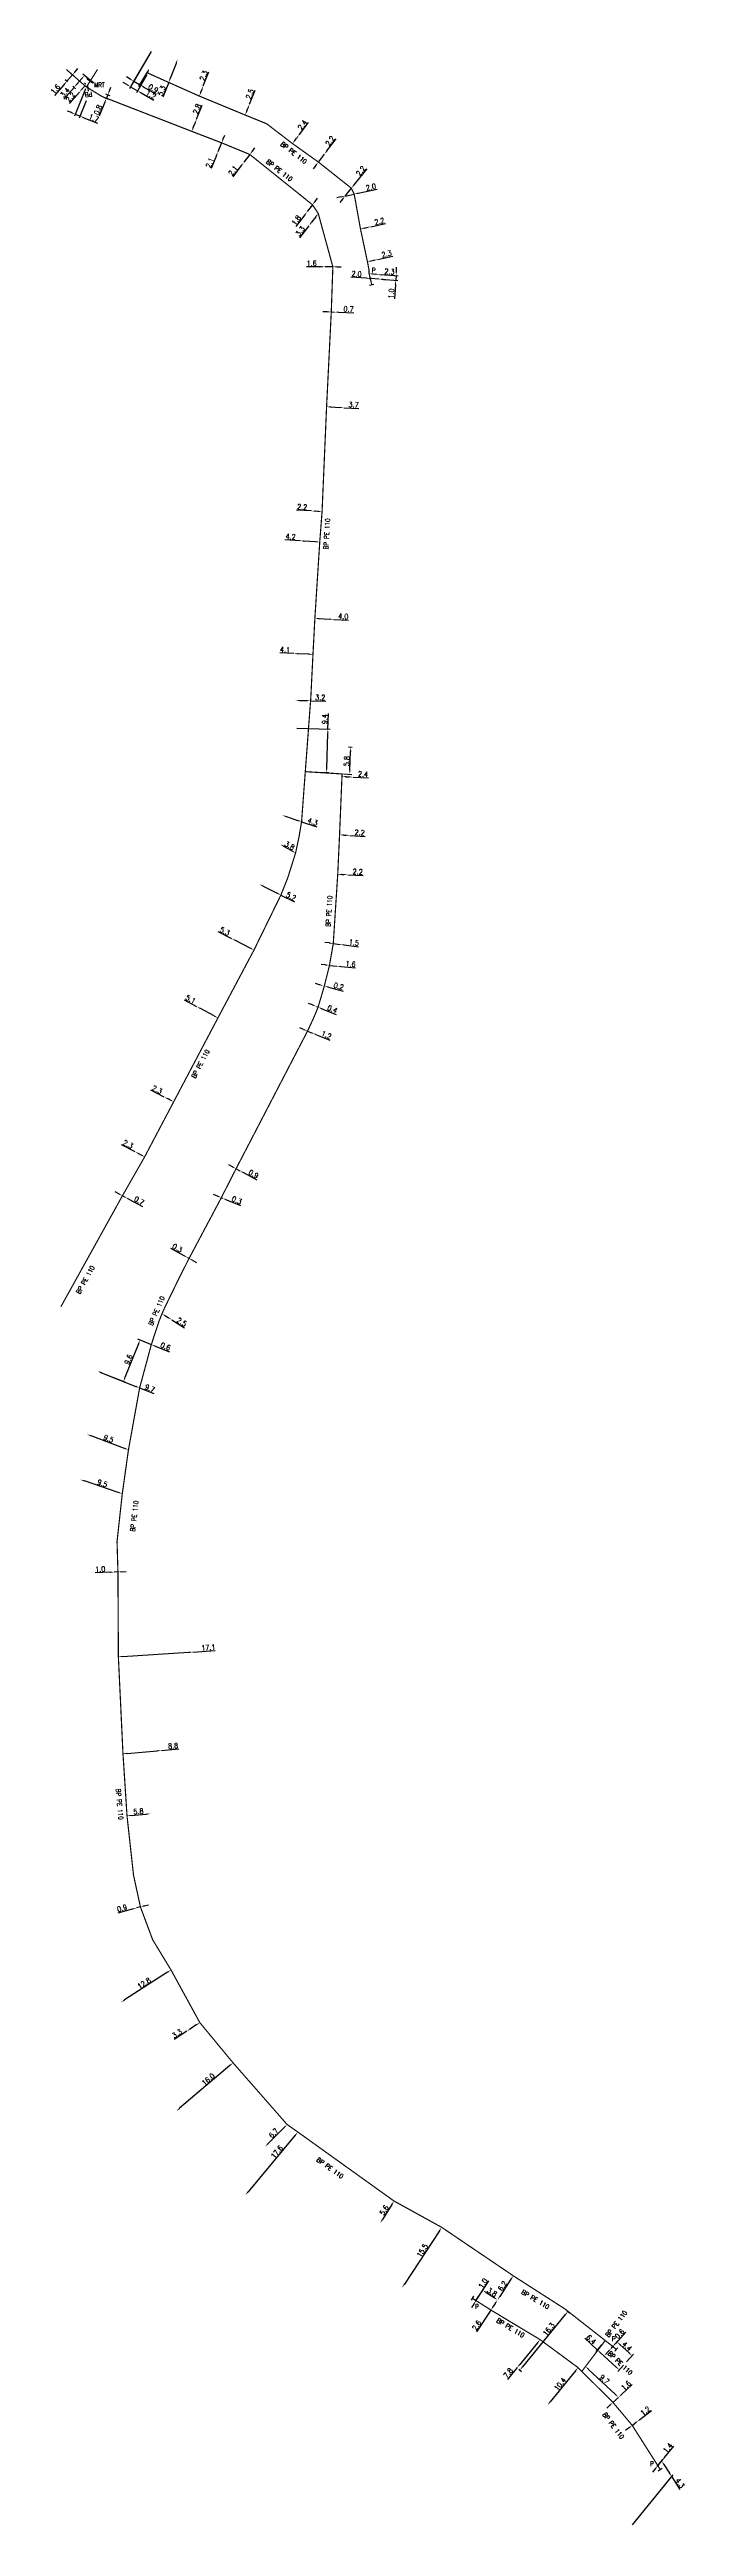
# Model space of a CAD drawing. Header units: millimetres. Extents: x 183997 to 185000, y 126999 to 128004.
# Drawn here: x 183998 to 184134, y 127472 to 128004 of the extents above; entities that cross this region are included whole.
import ezdxf
from ezdxf.enums import TextEntityAlignment as Align

# ---------------------------------------------------------------- set-up
doc = ezdxf.new("R2010")
doc.units = ezdxf.units.MM
doc.header["$PDMODE"] = 34
doc.linetypes.add('L_25_PE', pattern=[2000, 1000, 1000])
doc.layers.get('0').update_dxf_attribs({"linetype": 'CONTINUOUS'})
doc.layers.get('DEFPOINTS').update_dxf_attribs({"linetype": 'CONTINUOUS'})
for name, color, linetype in [('L_150', 1, 'CONTINUOUS'), ('L_300', 7, 'CONTINUOUS'), ('L_340', 7, 'CONTINUOUS')]:
    doc.layers.add(name, color=color, linetype=linetype)
doc.styles.add('G_ROMANS', font='ROMANS.SHX', dxfattribs={"width": 0.75})
doc.styles.get("Standard").update_dxf_attribs({"font": 'romans.shx', "width": 0.85})
doc.dimstyles.get("Standard").update_dxf_attribs({"dimtxt": 1.5, "dimasz": 1.2, "dimexe": 0.625, "dimexo": 0.625, "dimgap": 0.25, "dimtad": 1, "dimdec": 1, "dimzin": 0, "dimdsep": 46, "dimtxsty": 'Standard', "dimcen": -0.5, "dimadec": 0, "dimazin": 0, "dimtfac": 1, "dimtdec": 1, "dimtmove": 0, "dimatfit": 3, "dimfxl": 0, "dimtolj": 1, "dimtzin": 0, "dimarcsym": 0})

# ---------------------------------------------------------------- blocks, each defined once
blk = doc.blocks.new('*D0')
at = {"layer": 'DEFPOINTS', "color": 0, "linetype": 'Continuous', "transparency": 16777216}
for p in [(184005.5, 127996.25), (184004.12, 127989.98), (184005.64, 127993.7)]:
    blk.add_point(p, dxfattribs=at)
at = {"layer": 'L_150', "color": 0, "linetype": 'Continuous', "lineweight": -2, "transparency": 16777216}
for p, q in [((184005.32, 127995.82), (184002.93, 127989.96)), ((184002.27, 127990.73), (184001.44, 127991.07)), ((184003.1, 127990.39), (184004.12, 127989.98)), ((184005.46, 127993.27), (184003.94, 127989.54)), ((184004.95, 127989.63), (184007.86, 127988.45))]:
    blk.add_line(p, q, dxfattribs=at)
at = {"layer": 'L_150', "color": 0, "linetype": 'Continuous', "transparency": 16777216}
for points in [[(184002.33, 127990.87), (184002.21, 127990.59), (184003.1, 127990.39)], [(184005.01, 127989.77), (184004.89, 127989.5), (184004.12, 127989.98)]]:
    blk.add_solid(points, dxfattribs=at)
at = {"layer": 'L_150', "color": 0, "linetype": 'Continuous', "transparency": 16777216, "insert": (184007.1, 127989.56), "char_height": 1.125, "attachment_point": 5, "rotation": 337.7542}
blk.add_mtext('\\A1;1.7', dxfattribs=at)
blk = doc.blocks.new('*D1')
at = {"layer": 'DEFPOINTS', "color": 0, "linetype": 'Continuous', "transparency": 16777216}
for p in [(184009.17, 127994.93), (184008.87, 127994.19), (184010.1, 127994.55)]:
    blk.add_point(p, dxfattribs=at)
at = {"layer": 'L_150', "color": 0, "linetype": 'Continuous', "lineweight": -2, "transparency": 16777216}
for p, q in [((184010.44, 127995.39), (184010.78, 127996.22)), ((184009.46, 127992.98), (184008.24, 127989.94)), ((184009.31, 127994.01), (184010.24, 127993.64)), ((184009.61, 127994.76), (184010.54, 127994.38)), ((184010.1, 127994.55), (184009.8, 127993.81))]:
    blk.add_line(p, q, dxfattribs=at)
at = {"layer": 'L_150', "color": 0, "linetype": 'Continuous', "transparency": 16777216}
for points in [[(184010.3, 127995.45), (184010.58, 127995.33), (184010.1, 127994.55)], [(184009.33, 127993.03), (184009.6, 127992.92), (184009.8, 127993.81)]]:
    blk.add_solid(points, dxfattribs=at)
at = {"layer": 'L_150', "color": 0, "linetype": 'Continuous', "transparency": 16777216, "insert": (184007.99, 127991.32), "char_height": 1.125, "attachment_point": 5, "rotation": 67.9789}
blk.add_mtext('\\A1;0.8', dxfattribs=at)
blk = doc.blocks.new('*D2')
at = {"layer": 'DEFPOINTS', "color": 0, "linetype": 'Continuous', "transparency": 16777216}
for p in [(184028.15, 127986.71), (184029.2, 127989.31), (184029.2, 127989.31)]:
    blk.add_point(p, dxfattribs=at)
at = {"layer": 'L_150', "color": 0, "linetype": 'Continuous', "lineweight": -2, "transparency": 16777216}
for p, q in [((184029.2, 127989.31), (184030.43, 127992.35)), ((184028.49, 127987.55), (184028.86, 127988.47))]:
    blk.add_line(p, q, dxfattribs=at)
at = {"layer": 'L_150', "color": 0, "linetype": 'Continuous', "transparency": 16777216}
for points in [[(184028.35, 127987.6), (184028.63, 127987.49), (184028.15, 127986.71)], [(184028.72, 127988.53), (184029, 127988.42), (184029.2, 127989.31)]]:
    blk.add_solid(points, dxfattribs=at)
at = {"layer": 'L_150', "color": 0, "linetype": 'Continuous', "transparency": 16777216, "insert": (184029.29, 127991.53), "char_height": 1.125, "attachment_point": 5, "rotation": 67.9789}
blk.add_mtext('\\A1;2.8', dxfattribs=at)
blk = doc.blocks.new('*D3')
at = {"layer": 'DEFPOINTS', "color": 0, "linetype": 'Continuous', "transparency": 16777216}
for p in [(184033.79, 127982.33), (184034.57, 127984.24), (184034.57, 127984.24)]:
    blk.add_point(p, dxfattribs=at)
at = {"layer": 'L_150', "color": 0, "linetype": 'Continuous', "lineweight": -2, "transparency": 16777216}
for p, q in [((184034.91, 127985.08), (184035.25, 127985.91)), ((184033.45, 127981.49), (184032.32, 127978.71)), ((184034.57, 127984.24), (184033.79, 127982.33)), ((184034.22, 127982.15), (184034.22, 127982.15))]:
    blk.add_line(p, q, dxfattribs=at)
at = {"layer": 'L_150', "color": 0, "linetype": 'Continuous', "transparency": 16777216}
for points in [[(184034.77, 127985.13), (184035.05, 127985.02), (184034.57, 127984.24)], [(184033.31, 127981.55), (184033.59, 127981.44), (184033.79, 127982.33)]]:
    blk.add_solid(points, dxfattribs=at)
at = {"layer": 'L_150', "color": 0, "linetype": 'Continuous', "transparency": 16777216, "insert": (184032.02, 127979.97), "char_height": 1.125, "attachment_point": 5, "rotation": 67.8295}
blk.add_mtext('\\A1;2.1', dxfattribs=at)
blk = doc.blocks.new('*D4')
at = {"layer": 'DEFPOINTS', "color": 0, "linetype": 'Continuous', "transparency": 16777216}
for p in [(184039.36, 127980.06), (184039.36, 127980.06), (184040.65, 127981.73)]:
    blk.add_point(p, dxfattribs=at)
at = {"layer": 'L_150', "color": 0, "linetype": 'Continuous', "lineweight": -2, "transparency": 16777216}
for p, q in [((184038.81, 127979.34), (184036.98, 127976.96)), ((184040.65, 127981.73), (184039.36, 127980.06)), ((184041.2, 127982.44), (184041.75, 127983.15))]:
    blk.add_line(p, q, dxfattribs=at)
at = {"layer": 'L_150', "color": 0, "linetype": 'Continuous', "transparency": 16777216}
for points in [[(184038.7, 127979.43), (184038.93, 127979.25), (184039.36, 127980.06)], [(184041.08, 127982.53), (184041.32, 127982.35), (184040.65, 127981.73)]]:
    blk.add_solid(points, dxfattribs=at)
at = {"layer": 'L_150', "color": 0, "linetype": 'Continuous', "transparency": 16777216, "insert": (184037.03, 127978.25), "char_height": 1.125, "attachment_point": 5, "rotation": 52.3884}
blk.add_mtext('\\A1;2.1', dxfattribs=at)
blk = doc.blocks.new('*D5')
at = {"layer": 'DEFPOINTS', "color": 0, "linetype": 'Continuous', "transparency": 16777216}
for p in [(184053.01, 127969.45), (184053.01, 127969.45), (184054.12, 127970.92)]:
    blk.add_point(p, dxfattribs=at)
at = {"layer": 'L_150', "color": 0, "linetype": 'Continuous', "lineweight": -2, "transparency": 16777216}
for p, q in [((184052.46, 127968.74), (184050.56, 127966.24)), ((184054.12, 127970.92), (184053.01, 127969.45)), ((184054.67, 127971.63), (184055.22, 127972.35))]:
    blk.add_line(p, q, dxfattribs=at)
at = {"layer": 'L_150', "color": 0, "linetype": 'Continuous', "transparency": 16777216}
for points in [[(184052.34, 127968.83), (184052.58, 127968.65), (184053.01, 127969.45)], [(184054.55, 127971.72), (184054.79, 127971.54), (184054.12, 127970.92)]]:
    blk.add_solid(points, dxfattribs=at)
at = {"layer": 'L_150', "color": 0, "linetype": 'Continuous', "transparency": 16777216, "insert": (184050.64, 127967.58), "char_height": 1.125, "attachment_point": 5, "rotation": 52.6799}
blk.add_mtext('\\A1;1.8', dxfattribs=at)
blk = doc.blocks.new('*D6')
at = {"layer": 'DEFPOINTS', "color": 0, "linetype": 'Continuous', "transparency": 16777216}
for p in [(184030.64, 127996.47), (184030.64, 127996.47), (184029.78, 127994.29)]:
    blk.add_point(p, dxfattribs=at)
at = {"layer": 'L_150', "color": 0, "linetype": 'Continuous', "lineweight": -2, "transparency": 16777216}
for p, q in [((184030.11, 127995.12), (184030.31, 127995.63)), ((184030.64, 127996.47), (184031.85, 127999.52))]:
    blk.add_line(p, q, dxfattribs=at)
at = {"layer": 'L_150', "color": 0, "linetype": 'Continuous', "transparency": 16777216}
for points in [[(184029.97, 127995.18), (184030.25, 127995.07), (184029.78, 127994.29)], [(184030.17, 127995.69), (184030.45, 127995.58), (184030.64, 127996.47)]]:
    blk.add_solid(points, dxfattribs=at)
at = {"layer": 'L_150', "color": 0, "linetype": 'Continuous', "transparency": 16777216, "insert": (184030.72, 127998.69), "char_height": 1.125, "attachment_point": 5, "rotation": 68.3972}
blk.add_mtext('\\A1;2.3', dxfattribs=at)
blk = doc.blocks.new('*D7')
at = {"layer": 'DEFPOINTS', "color": 0, "linetype": 'Continuous', "transparency": 16777216}
for p in [(184039.66, 127990.21), (184040.58, 127992.52), (184040.58, 127992.52)]:
    blk.add_point(p, dxfattribs=at)
at = {"layer": 'L_150', "color": 0, "linetype": 'Continuous', "lineweight": -2, "transparency": 16777216}
for p, q in [((184040.58, 127992.52), (184041.8, 127995.56)), ((184039.99, 127991.05), (184040.25, 127991.68))]:
    blk.add_line(p, q, dxfattribs=at)
at = {"layer": 'L_150', "color": 0, "linetype": 'Continuous', "transparency": 16777216}
for points in [[(184039.85, 127991.1), (184040.13, 127990.99), (184039.66, 127990.21)], [(184040.11, 127991.74), (184040.39, 127991.62), (184040.58, 127992.52)]]:
    blk.add_solid(points, dxfattribs=at)
at = {"layer": 'L_150', "color": 0, "linetype": 'Continuous', "transparency": 16777216, "insert": (184040.66, 127994.73), "char_height": 1.125, "attachment_point": 5, "rotation": 68.1597}
blk.add_mtext('\\A1;2.5', dxfattribs=at)
blk = doc.blocks.new('*D8')
at = {"layer": 'DEFPOINTS', "color": 0, "linetype": 'Continuous', "transparency": 16777216}
for p in [(184051.27, 127985.97), (184051.27, 127985.97), (184049.82, 127984.08)]:
    blk.add_point(p, dxfattribs=at)
at = {"layer": 'L_150', "color": 0, "linetype": 'Continuous', "lineweight": -2, "transparency": 16777216}
for p, q in [((184050.37, 127984.79), (184050.72, 127985.25)), ((184051.27, 127985.97), (184053.3, 127988.6))]:
    blk.add_line(p, q, dxfattribs=at)
at = {"layer": 'L_150', "color": 0, "linetype": 'Continuous', "transparency": 16777216}
for points in [[(184050.25, 127984.88), (184050.49, 127984.7), (184049.82, 127984.08)], [(184050.6, 127985.34), (184050.84, 127985.16), (184051.27, 127985.97)]]:
    blk.add_solid(points, dxfattribs=at)
at = {"layer": 'L_150', "color": 0, "linetype": 'Continuous', "transparency": 16777216, "insert": (184051.96, 127988.1), "char_height": 1.125, "attachment_point": 5, "rotation": 52.3946}
blk.add_mtext('\\A1;2.4', dxfattribs=at)
blk = doc.blocks.new('*D9')
at = {"layer": 'DEFPOINTS', "color": 0, "linetype": 'Continuous', "transparency": 16777216}
for p in [(184055.4, 127980.1), (184056.7, 127981.81), (184056.7, 127981.81)]:
    blk.add_point(p, dxfattribs=at)
at = {"layer": 'L_150', "color": 0, "linetype": 'Continuous', "lineweight": -2, "transparency": 16777216}
for p, q in [((184057.25, 127982.52), (184059.24, 127985.13)), ((184054.85, 127979.39), (184054.3, 127978.67)), ((184055.4, 127980.1), (184056.7, 127981.81))]:
    blk.add_line(p, q, dxfattribs=at)
at = {"layer": 'L_150', "color": 0, "linetype": 'Continuous', "transparency": 16777216}
for points in [[(184054.73, 127979.48), (184054.97, 127979.3), (184055.4, 127980.1)], [(184057.13, 127982.62), (184057.37, 127982.43), (184056.7, 127981.81)]]:
    blk.add_solid(points, dxfattribs=at)
at = {"layer": 'L_150', "color": 0, "linetype": 'Continuous', "transparency": 16777216, "insert": (184057.92, 127984.64), "char_height": 1.125, "attachment_point": 5, "rotation": 52.598}
blk.add_mtext('\\A1;2.2', dxfattribs=at)
blk = doc.blocks.new('*D10')
at = {"layer": 'DEFPOINTS', "color": 0, "linetype": 'Continuous', "transparency": 16777216}
for p in [(184062.5, 127974.47), (184061.14, 127972.79), (184061.14, 127972.79)]:
    blk.add_point(p, dxfattribs=at)
at = {"layer": 'L_150', "color": 0, "linetype": 'Continuous', "lineweight": -2, "transparency": 16777216}
for p, q in [((184061.14, 127972.79), (184062.5, 127974.47)), ((184062.86, 127974.18), (184062.86, 127974.18)), ((184063.06, 127975.17), (184065.86, 127978.65)), ((184060.58, 127972.09), (184060.01, 127971.39)), ((184061.51, 127972.49), (184061.51, 127972.49))]:
    blk.add_line(p, q, dxfattribs=at)
at = {"layer": 'L_150', "color": 0, "linetype": 'Continuous', "transparency": 16777216}
for points in [[(184062.94, 127975.27), (184063.18, 127975.08), (184062.5, 127974.47)], [(184060.46, 127972.18), (184060.69, 127971.99), (184061.14, 127972.79)]]:
    blk.add_solid(points, dxfattribs=at)
at = {"layer": 'L_150', "color": 0, "linetype": 'Continuous', "transparency": 16777216, "insert": (184064.53, 127978.19), "char_height": 1.125, "attachment_point": 5, "rotation": 51.1482}
blk.add_mtext('\\A1;2.2', dxfattribs=at)
blk = doc.blocks.new('*D11')
at = {"layer": 'DEFPOINTS', "color": 0, "linetype": 'Continuous', "transparency": 16777216}
for p in [(184061.14, 127972.79), (184061.14, 127972.79), (184063.1, 127973.2)]:
    blk.add_point(p, dxfattribs=at)
at = {"layer": 'L_150', "color": 0, "linetype": 'Continuous', "lineweight": -2, "transparency": 16777216}
for p, q in [((184063.98, 127973.39), (184068.02, 127974.25)), ((184060.26, 127972.6), (184059.38, 127972.42)), ((184061.14, 127972.79), (184063.1, 127973.2))]:
    blk.add_line(p, q, dxfattribs=at)
at = {"layer": 'L_150', "color": 0, "linetype": 'Continuous', "transparency": 16777216}
for points in [[(184060.23, 127972.75), (184060.29, 127972.45), (184061.14, 127972.79)], [(184063.95, 127973.54), (184064.01, 127973.24), (184063.1, 127973.2)]]:
    blk.add_solid(points, dxfattribs=at)
at = {"layer": 'L_150', "color": 0, "linetype": 'Continuous', "transparency": 16777216, "insert": (184066.7, 127974.73), "char_height": 1.125, "attachment_point": 5, "rotation": 11.9581}
blk.add_mtext('\\A1;2.0', dxfattribs=at)
blk = doc.blocks.new('*D12')
at = {"layer": 'DEFPOINTS', "color": 0, "linetype": 'Continuous', "transparency": 16777216}
for p in [(184064.45, 127965.72), (184066.65, 127966.2), (184066.65, 127966.2)]:
    blk.add_point(p, dxfattribs=at)
at = {"layer": 'L_150', "color": 0, "linetype": 'Continuous', "lineweight": -2, "transparency": 16777216}
for p, q in [((184065.33, 127965.91), (184065.77, 127966.01)), ((184066.65, 127966.2), (184069.85, 127966.9))]:
    blk.add_line(p, q, dxfattribs=at)
at = {"layer": 'L_150', "color": 0, "linetype": 'Continuous', "transparency": 16777216}
for points in [[(184065.3, 127966.06), (184065.36, 127965.76), (184064.45, 127965.72)], [(184065.74, 127966.15), (184065.8, 127965.86), (184066.65, 127966.2)]]:
    blk.add_solid(points, dxfattribs=at)
at = {"layer": 'L_150', "color": 0, "linetype": 'Continuous', "transparency": 16777216, "insert": (184068.53, 127967.38), "char_height": 1.125, "attachment_point": 5, "rotation": 12.3209}
blk.add_mtext('\\A1;2.2', dxfattribs=at)
blk = doc.blocks.new('*D13')
at = {"layer": 'DEFPOINTS', "color": 0, "linetype": 'Continuous', "transparency": 16777216}
for p in [(184065.95, 127958.68), (184068.19, 127959.17), (184068.19, 127959.17)]:
    blk.add_point(p, dxfattribs=at)
at = {"layer": 'L_150', "color": 0, "linetype": 'Continuous', "lineweight": -2, "transparency": 16777216}
for p, q in [((184066.83, 127958.87), (184067.31, 127958.98)), ((184068.19, 127959.17), (184071.39, 127959.87))]:
    blk.add_line(p, q, dxfattribs=at)
at = {"layer": 'L_150', "color": 0, "linetype": 'Continuous', "transparency": 16777216}
for points in [[(184066.8, 127959.02), (184066.86, 127958.73), (184065.95, 127958.68)], [(184067.27, 127959.12), (184067.34, 127958.83), (184068.19, 127959.17)]]:
    blk.add_solid(points, dxfattribs=at)
at = {"layer": 'L_150', "color": 0, "linetype": 'Continuous', "transparency": 16777216, "insert": (184070.07, 127960.35), "char_height": 1.125, "attachment_point": 5, "rotation": 12.3209}
blk.add_mtext('\\A1;2.3', dxfattribs=at)
blk = doc.blocks.new('*D14')
at = {"layer": 'DEFPOINTS', "color": 0, "linetype": 'Continuous', "transparency": 16777216}
for p in [(184066.3, 127956.1), (184068.57, 127955.94), (184068.57, 127955.94)]:
    blk.add_point(p, dxfattribs=at)
at = {"layer": 'L_150', "color": 0, "linetype": 'Continuous', "lineweight": -2, "transparency": 16777216}
for p, q in [((184067.2, 127956.04), (184067.67, 127956)), ((184068.57, 127955.94), (184071.84, 127955.7))]:
    blk.add_line(p, q, dxfattribs=at)
at = {"layer": 'L_150', "color": 0, "linetype": 'Continuous', "transparency": 16777216}
for points in [[(184067.21, 127956.19), (184067.19, 127955.89), (184066.3, 127956.1)], [(184067.68, 127956.15), (184067.66, 127955.85), (184068.57, 127955.94)]]:
    blk.add_solid(points, dxfattribs=at)
at = {"layer": 'L_150', "color": 0, "linetype": 'Continuous', "transparency": 16777216, "insert": (184070.7, 127956.54), "char_height": 1.125, "attachment_point": 5, "rotation": 355.9166}
blk.add_mtext('\\A1;2.3', dxfattribs=at)
blk = doc.blocks.new('*D15')
at = {"layer": 'DEFPOINTS', "color": 0, "linetype": 'Continuous', "transparency": 16777216}
for p in [(184068.5, 127954.94), (184068.57, 127955.94), (184072.11, 127955.69)]:
    blk.add_point(p, dxfattribs=at)
at = {"layer": 'L_300', "color": 0, "linetype": 'Continuous', "lineweight": -2, "transparency": 16777216}
for p, q in [((184068.96, 127954.91), (184072.5, 127954.65)), ((184069.03, 127955.9), (184072.57, 127955.65)), ((184071.97, 127953.79), (184071.75, 127950.66)), ((184072.11, 127955.69), (184072.03, 127954.69)), ((184072.17, 127956.58), (184072.23, 127957.48))]:
    blk.add_line(p, q, dxfattribs=at)
at = {"layer": 'L_300', "color": 0, "linetype": 'Continuous', "transparency": 16777216}
for points in [[(184071.82, 127953.8), (184072.12, 127953.78), (184072.03, 127954.69)], [(184072.02, 127956.59), (184072.32, 127956.57), (184072.11, 127955.69)]]:
    blk.add_solid(points, dxfattribs=at)
at = {"layer": 'L_300', "color": 0, "linetype": 'Continuous', "transparency": 16777216, "insert": (184071.08, 127951.83), "char_height": 1.125, "attachment_point": 5, "rotation": 85.9166}
blk.add_mtext('\\A1;1.0', dxfattribs=at)
blk = doc.blocks.new('*D16')
at = {"layer": 'DEFPOINTS', "color": 0, "linetype": 'Continuous', "transparency": 16777216}
for p in [(184066.55, 127955.08), (184068.5, 127954.94), (184068.5, 127954.94)]:
    blk.add_point(p, dxfattribs=at)
at = {"layer": 'L_300', "color": 0, "linetype": 'Continuous', "lineweight": -2, "transparency": 16777216}
for p, q in [((184065.65, 127955.14), (184062.38, 127955.38)), ((184068.5, 127954.94), (184066.55, 127955.08)), ((184069.39, 127954.88), (184070.29, 127954.81))]:
    blk.add_line(p, q, dxfattribs=at)
at = {"layer": 'L_300', "color": 0, "linetype": 'Continuous', "transparency": 16777216}
for points in [[(184065.66, 127955.29), (184065.64, 127954.99), (184066.55, 127955.08)], [(184069.4, 127955.03), (184069.38, 127954.73), (184068.5, 127954.94)]]:
    blk.add_solid(points, dxfattribs=at)
at = {"layer": 'L_300', "color": 0, "linetype": 'Continuous', "transparency": 16777216, "insert": (184063.62, 127956.04), "char_height": 1.125, "attachment_point": 5, "rotation": 355.9166}
blk.add_mtext('\\A1;2.0', dxfattribs=at)
blk = doc.blocks.new('*D17')
at = {"layer": 'DEFPOINTS', "color": 0, "linetype": 'Continuous', "transparency": 16777216}
for p in [(184055.37, 127969.04), (184053.36, 127966.42), (184053.36, 127966.42)]:
    blk.add_point(p, dxfattribs=at)
at = {"layer": 'L_150', "color": 0, "linetype": 'Continuous', "lineweight": -2, "transparency": 16777216}
for p, q in [((184054.82, 127968.33), (184053.91, 127967.14)), ((184053.36, 127966.42), (184051.37, 127963.82))]:
    blk.add_line(p, q, dxfattribs=at)
at = {"layer": 'L_150', "color": 0, "linetype": 'Continuous', "transparency": 16777216}
for points in [[(184054.7, 127968.42), (184054.94, 127968.24), (184055.37, 127969.04)], [(184053.79, 127967.23), (184054.03, 127967.05), (184053.36, 127966.42)]]:
    blk.add_solid(points, dxfattribs=at)
at = {"layer": 'L_150', "color": 0, "linetype": 'Continuous', "transparency": 16777216, "insert": (184051.5, 127965.22), "char_height": 1.125, "attachment_point": 5, "rotation": 52.6264}
blk.add_mtext('\\A1;3.3', dxfattribs=at)
blk = doc.blocks.new('*D18')
at = {"layer": 'DEFPOINTS', "color": 0, "linetype": 'Continuous', "transparency": 16777216}
for p in [(184056.87, 127957.58), (184056.87, 127957.58), (184058.51, 127957.58)]:
    blk.add_point(p, dxfattribs=at)
at = {"layer": 'L_150', "color": 0, "linetype": 'Continuous', "lineweight": -2, "transparency": 16777216}
for p, q in [((184055.97, 127957.58), (184052.83, 127957.57)), ((184058.51, 127957.58), (184056.87, 127957.58)), ((184059.41, 127957.58), (184060.31, 127957.58))]:
    blk.add_line(p, q, dxfattribs=at)
at = {"layer": 'L_150', "color": 0, "linetype": 'Continuous', "transparency": 16777216}
for points in [[(184055.97, 127957.73), (184055.97, 127957.43), (184056.87, 127957.58)], [(184059.41, 127957.73), (184059.41, 127957.43), (184058.51, 127957.58)]]:
    blk.add_solid(points, dxfattribs=at)
at = {"layer": 'L_150', "color": 0, "linetype": 'Continuous', "transparency": 16777216, "insert": (184053.95, 127958.32), "char_height": 1.125, "attachment_point": 5, "rotation": 0.0849}
blk.add_mtext('\\A1;1.6', dxfattribs=at)
blk = doc.blocks.new('*D19')
at = {"layer": 'DEFPOINTS', "color": 0, "linetype": 'Continuous', "transparency": 16777216}
for p in [(184058.17, 127947.86), (184058.87, 127947.84), (184058.87, 127947.84)]:
    blk.add_point(p, dxfattribs=at)
at = {"layer": 'L_150', "color": 0, "linetype": 'Continuous', "lineweight": -2, "transparency": 16777216}
for p, q in [((184057.27, 127947.89), (184056.37, 127947.92)), ((184058.17, 127947.86), (184058.87, 127947.84)), ((184059.77, 127947.81), (184063.05, 127947.71))]:
    blk.add_line(p, q, dxfattribs=at)
at = {"layer": 'L_150', "color": 0, "linetype": 'Continuous', "transparency": 16777216}
for points in [[(184057.28, 127948.04), (184057.27, 127947.74), (184058.17, 127947.86)], [(184059.77, 127947.96), (184059.77, 127947.66), (184058.87, 127947.84)]]:
    blk.add_solid(points, dxfattribs=at)
at = {"layer": 'L_150', "color": 0, "linetype": 'Continuous', "transparency": 16777216, "insert": (184061.88, 127948.5), "char_height": 1.125, "attachment_point": 5, "rotation": 358.1945}
blk.add_mtext('\\A1;0.7', dxfattribs=at)
blk = doc.blocks.new('*D20')
at = {"layer": 'DEFPOINTS', "color": 0, "linetype": 'Continuous', "transparency": 16777216}
for p in [(184057.16, 127927.48), (184060.85, 127927.28), (184060.85, 127927.28)]:
    blk.add_point(p, dxfattribs=at)
at = {"layer": 'L_150', "color": 0, "linetype": 'Continuous', "lineweight": -2, "transparency": 16777216}
for p, q in [((184058.05, 127927.43), (184059.95, 127927.33)), ((184060.85, 127927.28), (184064.12, 127927.11))]:
    blk.add_line(p, q, dxfattribs=at)
at = {"layer": 'L_150', "color": 0, "linetype": 'Continuous', "transparency": 16777216}
for points in [[(184058.06, 127927.58), (184058.05, 127927.28), (184057.16, 127927.48)], [(184059.96, 127927.48), (184059.94, 127927.18), (184060.85, 127927.28)]]:
    blk.add_solid(points, dxfattribs=at)
at = {"layer": 'L_150', "color": 0, "linetype": 'Continuous', "transparency": 16777216, "insert": (184062.98, 127927.92), "char_height": 1.125, "attachment_point": 5, "rotation": 356.9625}
blk.add_mtext('\\A1;3.7', dxfattribs=at)
blk = doc.blocks.new('*D21')
at = {"layer": 'DEFPOINTS', "color": 0, "linetype": 'Continuous', "transparency": 16777216}
for p in [(184053.95, 127905.07), (184053.95, 127905.07), (184056.19, 127904.94)]:
    blk.add_point(p, dxfattribs=at)
at = {"layer": 'L_150', "color": 0, "linetype": 'Continuous', "lineweight": -2, "transparency": 16777216}
for p, q in [((184053.95, 127905.07), (184050.68, 127905.25)), ((184055.29, 127904.99), (184054.85, 127905.01))]:
    blk.add_line(p, q, dxfattribs=at)
at = {"layer": 'L_150', "color": 0, "linetype": 'Continuous', "transparency": 16777216}
for points in [[(184054.86, 127905.16), (184054.84, 127904.86), (184053.95, 127905.07)], [(184055.3, 127905.14), (184055.28, 127904.84), (184056.19, 127904.94)]]:
    blk.add_solid(points, dxfattribs=at)
at = {"layer": 'L_150', "color": 0, "linetype": 'Continuous', "transparency": 16777216, "insert": (184051.91, 127905.93), "char_height": 1.125, "attachment_point": 5, "rotation": 356.7197}
blk.add_mtext('\\A1;2.2', dxfattribs=at)
blk = doc.blocks.new('*D22')
at = {"layer": 'DEFPOINTS', "color": 0, "linetype": 'Continuous', "transparency": 16777216}
for p in [(184051.46, 127898.66), (184051.46, 127898.66), (184055.69, 127898.4)]:
    blk.add_point(p, dxfattribs=at)
at = {"layer": 'L_150', "color": 0, "linetype": 'Continuous', "lineweight": -2, "transparency": 16777216}
for p, q in [((184051.46, 127898.66), (184048.18, 127898.86)), ((184054.79, 127898.45), (184052.35, 127898.6))]:
    blk.add_line(p, q, dxfattribs=at)
at = {"layer": 'L_150', "color": 0, "linetype": 'Continuous', "transparency": 16777216}
for points in [[(184052.36, 127898.75), (184052.35, 127898.45), (184051.46, 127898.66)], [(184054.8, 127898.6), (184054.78, 127898.3), (184055.69, 127898.4)]]:
    blk.add_solid(points, dxfattribs=at)
at = {"layer": 'L_150', "color": 0, "linetype": 'Continuous', "transparency": 16777216, "insert": (184049.42, 127899.53), "char_height": 1.125, "attachment_point": 5, "rotation": 356.4578}
blk.add_mtext('\\A1;4.2', dxfattribs=at)
blk = doc.blocks.new('*D23')
at = {"layer": 'DEFPOINTS', "color": 0, "linetype": 'Continuous', "transparency": 16777216}
for p in [(184054.64, 127881.97), (184058.64, 127881.76), (184058.64, 127881.76)]:
    blk.add_point(p, dxfattribs=at)
at = {"layer": 'L_150', "color": 0, "linetype": 'Continuous', "lineweight": -2, "transparency": 16777216}
for p, q in [((184055.54, 127881.93), (184057.74, 127881.81)), ((184058.64, 127881.76), (184061.91, 127881.59))]:
    blk.add_line(p, q, dxfattribs=at)
at = {"layer": 'L_150', "color": 0, "linetype": 'Continuous', "transparency": 16777216}
for points in [[(184055.55, 127882.08), (184055.53, 127881.78), (184054.64, 127881.97)], [(184057.75, 127881.96), (184057.73, 127881.66), (184058.64, 127881.76)]]:
    blk.add_solid(points, dxfattribs=at)
at = {"layer": 'L_150', "color": 0, "linetype": 'Continuous', "transparency": 16777216, "insert": (184060.76, 127882.4), "char_height": 1.125, "attachment_point": 5, "rotation": 356.9615}
blk.add_mtext('\\A1;4.0', dxfattribs=at)
blk = doc.blocks.new('*D24')
at = {"layer": 'DEFPOINTS', "color": 0, "linetype": 'Continuous', "transparency": 16777216}
for p in [(184050.13, 127874.4), (184050.13, 127874.4), (184054.23, 127874.22)]:
    blk.add_point(p, dxfattribs=at)
at = {"layer": 'L_150', "color": 0, "linetype": 'Continuous', "lineweight": -2, "transparency": 16777216}
for p, q in [((184050.13, 127874.4), (184047.13, 127874.54)), ((184053.33, 127874.26), (184051.03, 127874.36))]:
    blk.add_line(p, q, dxfattribs=at)
at = {"layer": 'L_150', "color": 0, "linetype": 'Continuous', "transparency": 16777216}
for points in [[(184051.03, 127874.51), (184051.02, 127874.21), (184050.13, 127874.4)], [(184053.34, 127874.41), (184053.33, 127874.11), (184054.23, 127874.22)]]:
    blk.add_solid(points, dxfattribs=at)
at = {"layer": 'L_150', "color": 0, "linetype": 'Continuous', "transparency": 16777216, "insert": (184048.21, 127875.24), "char_height": 1.125, "attachment_point": 5, "rotation": 357.4226}
blk.add_mtext('\\A1;4.1', dxfattribs=at)
blk = doc.blocks.new('*D25')
at = {"layer": 'DEFPOINTS', "color": 0, "linetype": 'Continuous', "transparency": 16777216}
for p in [(184050.49, 127864.32), (184050.49, 127864.32), (184053.69, 127864.26)]:
    blk.add_point(p, dxfattribs=at)
at = {"layer": 'L_150', "color": 0, "linetype": 'Continuous', "lineweight": -2, "transparency": 16777216}
for p, q in [((184051.39, 127864.31), (184052.79, 127864.28)), ((184053.69, 127864.26), (184056.97, 127864.2))]:
    blk.add_line(p, q, dxfattribs=at)
at = {"layer": 'L_150', "color": 0, "linetype": 'Continuous', "transparency": 16777216}
for points in [[(184051.4, 127864.46), (184051.39, 127864.16), (184050.49, 127864.32)], [(184052.8, 127864.43), (184052.79, 127864.13), (184053.69, 127864.26)]]:
    blk.add_solid(points, dxfattribs=at)
at = {"layer": 'L_150', "color": 0, "linetype": 'Continuous', "transparency": 16777216, "insert": (184055.8, 127864.97), "char_height": 1.125, "attachment_point": 5, "rotation": 358.9231}
blk.add_mtext('\\A1;3.2', dxfattribs=at)
blk = doc.blocks.new('*D26')
at = {"layer": 'DEFPOINTS', "color": 0, "linetype": 'Continuous', "transparency": 16777216}
for p in [(184050.31, 127858.38), (184057.44, 127858.16), (184054.31, 127848.9)]:
    blk.add_point(p, dxfattribs=at)
at = {"layer": 'L_150', "color": 0, "linetype": 'Continuous', "lineweight": -2, "transparency": 16777216}
for p, q in [((184050.78, 127858.37), (184057.91, 127858.15)), ((184057.18, 127849.72), (184057.42, 127857.26)), ((184057.44, 127858.16), (184057.55, 127861.49)), ((184054.78, 127848.89), (184057.62, 127848.8))]:
    blk.add_line(p, q, dxfattribs=at)
at = {"layer": 'L_150', "color": 0, "linetype": 'Continuous', "transparency": 16777216}
for points in [[(184057.27, 127857.27), (184057.57, 127857.26), (184057.44, 127858.16)], [(184057.03, 127849.72), (184057.33, 127849.71), (184057.16, 127848.82)]]:
    blk.add_solid(points, dxfattribs=at)
at = {"layer": 'L_150', "color": 0, "linetype": 'Continuous', "transparency": 16777216, "insert": (184056.76, 127860.3), "char_height": 1.125, "attachment_point": 5, "rotation": 88.2308}
blk.add_mtext('\\A1;9.4', dxfattribs=at)
blk = doc.blocks.new('*D27')
at = {"layer": 'DEFPOINTS', "color": 0, "linetype": 'Continuous', "transparency": 16777216}
for p in [(184062.37, 127854.23), (184063.11, 127854.2), (184060.3, 127848.53)]:
    blk.add_point(p, dxfattribs=at)
at = {"layer": 'L_150', "color": 0, "linetype": 'Continuous', "lineweight": -2, "transparency": 16777216}
for p, q in [((184062.64, 127854.22), (184061.9, 127854.25)), ((184062.17, 127849.35), (184062.33, 127853.33)), ((184060.77, 127848.51), (184062.6, 127848.43))]:
    blk.add_line(p, q, dxfattribs=at)
at = {"layer": 'L_150', "color": 0, "linetype": 'Continuous', "transparency": 16777216}
for points in [[(184062.18, 127853.34), (184062.48, 127853.33), (184062.37, 127854.23)], [(184062.02, 127849.36), (184062.32, 127849.35), (184062.13, 127848.45)]]:
    blk.add_solid(points, dxfattribs=at)
at = {"layer": 'L_150', "color": 0, "linetype": 'Continuous', "transparency": 16777216, "insert": (184061.5, 127851.28), "char_height": 1.125, "attachment_point": 5, "rotation": 87.7043}
blk.add_mtext('\\A1;5.8', dxfattribs=at)
blk = doc.blocks.new('*D28')
at = {"layer": 'DEFPOINTS', "color": 0, "linetype": 'Continuous', "transparency": 16777216}
for p in [(184060.47, 127847.97), (184062.85, 127847.84), (184062.85, 127847.84)]:
    blk.add_point(p, dxfattribs=at)
at = {"layer": 'L_150', "color": 0, "linetype": 'Continuous', "lineweight": -2, "transparency": 16777216}
for p, q in [((184061.37, 127847.93), (184061.95, 127847.89)), ((184062.85, 127847.84), (184066.17, 127847.66))]:
    blk.add_line(p, q, dxfattribs=at)
at = {"layer": 'L_150', "color": 0, "linetype": 'Continuous', "transparency": 16777216}
for points in [[(184061.38, 127848.08), (184061.36, 127847.78), (184060.47, 127847.97)], [(184061.96, 127848.04), (184061.95, 127847.74), (184062.85, 127847.84)]]:
    blk.add_solid(points, dxfattribs=at)
at = {"layer": 'L_150', "color": 0, "linetype": 'Continuous', "transparency": 16777216, "insert": (184065, 127848.48), "char_height": 1.125, "attachment_point": 5, "rotation": 356.8802}
blk.add_mtext('\\A1;2.4', dxfattribs=at)
blk = doc.blocks.new('*D29')
at = {"layer": 'DEFPOINTS', "color": 0, "linetype": 'Continuous', "transparency": 16777216}
for p in [(184059.95, 127835.43), (184062.16, 127835.3), (184062.16, 127835.3)]:
    blk.add_point(p, dxfattribs=at)
at = {"layer": 'L_150', "color": 0, "linetype": 'Continuous', "lineweight": -2, "transparency": 16777216}
for p, q in [((184060.85, 127835.38), (184061.26, 127835.35)), ((184062.16, 127835.3), (184065.43, 127835.1))]:
    blk.add_line(p, q, dxfattribs=at)
at = {"layer": 'L_150', "color": 0, "linetype": 'Continuous', "transparency": 16777216}
for points in [[(184060.86, 127835.53), (184060.84, 127835.23), (184059.95, 127835.43)], [(184061.27, 127835.5), (184061.25, 127835.2), (184062.16, 127835.3)]]:
    blk.add_solid(points, dxfattribs=at)
at = {"layer": 'L_150', "color": 0, "linetype": 'Continuous', "transparency": 16777216, "insert": (184064.29, 127835.92), "char_height": 1.125, "attachment_point": 5, "rotation": 356.5611}
blk.add_mtext('\\A1;2.2', dxfattribs=at)
blk = doc.blocks.new('*D30')
at = {"layer": 'DEFPOINTS', "color": 0, "linetype": 'Continuous', "transparency": 16777216}
for p in [(184059.56, 127826.95), (184061.73, 127826.84), (184061.73, 127826.84)]:
    blk.add_point(p, dxfattribs=at)
at = {"layer": 'L_150', "color": 0, "linetype": 'Continuous', "lineweight": -2, "transparency": 16777216}
for p, q in [((184060.46, 127826.9), (184060.83, 127826.88)), ((184061.73, 127826.84), (184065.01, 127826.68))]:
    blk.add_line(p, q, dxfattribs=at)
at = {"layer": 'L_150', "color": 0, "linetype": 'Continuous', "transparency": 16777216}
for points in [[(184060.46, 127827.05), (184060.45, 127826.75), (184059.56, 127826.95)], [(184060.84, 127827.03), (184060.83, 127826.74), (184061.73, 127826.84)]]:
    blk.add_solid(points, dxfattribs=at)
at = {"layer": 'L_150', "color": 0, "linetype": 'Continuous', "transparency": 16777216, "insert": (184063.86, 127827.49), "char_height": 1.125, "attachment_point": 5, "rotation": 357.2244}
blk.add_mtext('\\A1;2.2', dxfattribs=at)
blk = doc.blocks.new('*D31')
at = {"layer": 'DEFPOINTS', "color": 0, "linetype": 'Continuous', "transparency": 16777216}
for p in [(184058.6, 127812.06), (184060.05, 127811.87), (184060.05, 127811.87)]:
    blk.add_point(p, dxfattribs=at)
at = {"layer": 'L_150', "color": 0, "linetype": 'Continuous', "lineweight": -2, "transparency": 16777216}
for p, q in [((184057.71, 127812.17), (184056.81, 127812.28)), ((184058.6, 127812.06), (184060.05, 127811.87)), ((184060.94, 127811.76), (184064.06, 127811.37))]:
    blk.add_line(p, q, dxfattribs=at)
at = {"layer": 'L_150', "color": 0, "linetype": 'Continuous', "transparency": 16777216}
for points in [[(184057.73, 127812.32), (184057.69, 127812.02), (184058.6, 127812.06)], [(184060.96, 127811.91), (184060.92, 127811.61), (184060.05, 127811.87)]]:
    blk.add_solid(points, dxfattribs=at)
at = {"layer": 'L_150', "color": 0, "linetype": 'Continuous', "transparency": 16777216, "insert": (184063.04, 127812.25), "char_height": 1.125, "attachment_point": 5, "rotation": 352.7833}
blk.add_mtext('\\A1;1.5', dxfattribs=at)
blk = doc.blocks.new('*D32')
at = {"layer": 'DEFPOINTS', "color": 0, "linetype": 'Continuous', "transparency": 16777216}
for p in [(184057.78, 127807.36), (184059.35, 127807.2), (184059.35, 127807.2)]:
    blk.add_point(p, dxfattribs=at)
at = {"layer": 'L_150', "color": 0, "linetype": 'Continuous', "lineweight": -2, "transparency": 16777216}
for p, q in [((184056.88, 127807.45), (184055.99, 127807.54)), ((184057.78, 127807.36), (184059.35, 127807.2)), ((184060.25, 127807.11), (184063.37, 127806.8))]:
    blk.add_line(p, q, dxfattribs=at)
at = {"layer": 'L_150', "color": 0, "linetype": 'Continuous', "transparency": 16777216}
for points in [[(184056.9, 127807.6), (184056.87, 127807.3), (184057.78, 127807.36)], [(184060.26, 127807.26), (184060.23, 127806.96), (184059.35, 127807.2)]]:
    blk.add_solid(points, dxfattribs=at)
at = {"layer": 'L_150', "color": 0, "linetype": 'Continuous', "transparency": 16777216, "insert": (184062.33, 127807.66), "char_height": 1.125, "attachment_point": 5, "rotation": 354.3002}
blk.add_mtext('\\A1;1.6', dxfattribs=at)
blk = doc.blocks.new('*D33')
at = {"layer": 'DEFPOINTS', "color": 0, "linetype": 'Continuous', "transparency": 16777216}
for p in [(184056.49, 127802.97), (184056.68, 127802.91), (184056.68, 127802.91)]:
    blk.add_point(p, dxfattribs=at)
at = {"layer": 'L_150', "color": 0, "linetype": 'Continuous', "lineweight": -2, "transparency": 16777216}
for p, q in [((184055.62, 127803.2), (184054.75, 127803.43)), ((184056.49, 127802.97), (184056.68, 127802.91)), ((184057.55, 127802.68), (184060.71, 127801.83))]:
    blk.add_line(p, q, dxfattribs=at)
at = {"layer": 'L_150', "color": 0, "linetype": 'Continuous', "transparency": 16777216}
for points in [[(184055.66, 127803.34), (184055.58, 127803.05), (184056.49, 127802.97)], [(184057.59, 127802.83), (184057.51, 127802.54), (184056.68, 127802.91)]]:
    blk.add_solid(points, dxfattribs=at)
at = {"layer": 'L_150', "color": 0, "linetype": 'Continuous', "transparency": 16777216, "insert": (184059.76, 127802.86), "char_height": 1.125, "attachment_point": 5, "rotation": 344.9621}
blk.add_mtext('\\A1;0.2', dxfattribs=at)
blk = doc.blocks.new('*D34')
at = {"layer": 'DEFPOINTS', "color": 0, "linetype": 'Continuous', "transparency": 16777216}
for p in [(184047.67, 127839.62), (184047.67, 127839.62), (184051.78, 127838.24)]:
    blk.add_point(p, dxfattribs=at)
at = {"layer": 'L_150', "color": 0, "linetype": 'Continuous', "lineweight": -2, "transparency": 16777216}
for p, q in [((184048.52, 127839.34), (184050.93, 127838.53)), ((184051.78, 127838.24), (184055.06, 127837.14))]:
    blk.add_line(p, q, dxfattribs=at)
at = {"layer": 'L_150', "color": 0, "linetype": 'Continuous', "transparency": 16777216}
for points in [[(184048.57, 127839.48), (184048.47, 127839.2), (184047.67, 127839.62)], [(184050.98, 127838.67), (184050.88, 127838.39), (184051.78, 127838.24)]]:
    blk.add_solid(points, dxfattribs=at)
at = {"layer": 'L_150', "color": 0, "linetype": 'Continuous', "transparency": 16777216, "insert": (184054.17, 127838.23), "char_height": 1.125, "attachment_point": 5, "rotation": 341.4549}
blk.add_mtext('\\A1;4.3', dxfattribs=at)
blk = doc.blocks.new('*D35')
at = {"layer": 'DEFPOINTS', "color": 0, "linetype": 'Continuous', "transparency": 16777216}
for p in [(184047.2, 127833.38), (184047.2, 127833.38), (184050.49, 127831.53)]:
    blk.add_point(p, dxfattribs=at)
at = {"layer": 'L_150', "color": 0, "linetype": 'Continuous', "lineweight": -2, "transparency": 16777216}
blk.add_line((184049.71, 127831.97), (184047.98, 127832.94), dxfattribs=at)
at = {"layer": 'L_150', "color": 0, "linetype": 'Continuous', "transparency": 16777216}
for points in [[(184048.06, 127833.07), (184047.91, 127832.81), (184047.2, 127833.38)], [(184049.78, 127832.1), (184049.63, 127831.84), (184050.49, 127831.53)]]:
    blk.add_solid(points, dxfattribs=at)
at = {"layer": 'L_150', "color": 0, "linetype": 'Continuous', "transparency": 16777216, "insert": (184049.21, 127833.11), "char_height": 1.125, "attachment_point": 5, "rotation": 330.6287}
blk.add_mtext('\\A1;3.8', dxfattribs=at)
blk = doc.blocks.new('*D36')
at = {"layer": 'DEFPOINTS', "color": 0, "linetype": 'Continuous', "transparency": 16777216}
for p in [(184042.72, 127824.81), (184042.72, 127824.81), (184047.33, 127822.48)]:
    blk.add_point(p, dxfattribs=at)
at = {"layer": 'L_150', "color": 0, "linetype": 'Continuous', "lineweight": -2, "transparency": 16777216}
for p, q in [((184043.53, 127824.41), (184046.53, 127822.88)), ((184047.33, 127822.48), (184050.25, 127820.99))]:
    blk.add_line(p, q, dxfattribs=at)
at = {"layer": 'L_150', "color": 0, "linetype": 'Continuous', "transparency": 16777216}
for points in [[(184043.59, 127824.54), (184043.46, 127824.27), (184042.72, 127824.81)], [(184046.59, 127823.02), (184046.46, 127822.75), (184047.33, 127822.48)]]:
    blk.add_solid(points, dxfattribs=at)
at = {"layer": 'L_150', "color": 0, "linetype": 'Continuous', "transparency": 16777216, "insert": (184049.53, 127822.2), "char_height": 1.125, "attachment_point": 5, "rotation": 333.0908}
blk.add_mtext('\\A1;5.2', dxfattribs=at)
blk = doc.blocks.new('*D37')
at = {"layer": 'DEFPOINTS', "color": 0, "linetype": 'Continuous', "transparency": 16777216}
for p in [(184036.79, 127813.08), (184036.79, 127813.08), (184041.55, 127810.67)]:
    blk.add_point(p, dxfattribs=at)
at = {"layer": 'L_150', "color": 0, "linetype": 'Continuous', "lineweight": -2, "transparency": 16777216}
for p, q in [((184036.79, 127813.08), (184033.87, 127814.56)), ((184040.74, 127811.08), (184037.59, 127812.67))]:
    blk.add_line(p, q, dxfattribs=at)
at = {"layer": 'L_150', "color": 0, "linetype": 'Continuous', "transparency": 16777216}
for points in [[(184037.66, 127812.81), (184037.53, 127812.54), (184036.79, 127813.08)], [(184040.81, 127811.21), (184040.67, 127810.94), (184041.55, 127810.67)]]:
    blk.add_solid(points, dxfattribs=at)
at = {"layer": 'L_150', "color": 0, "linetype": 'Continuous', "transparency": 16777216, "insert": (184035.27, 127814.69), "char_height": 1.125, "attachment_point": 5, "rotation": 333.1314}
blk.add_mtext('\\A1;5.3', dxfattribs=at)
blk = doc.blocks.new('*D38')
at = {"layer": 'DEFPOINTS', "color": 0, "linetype": 'Continuous', "transparency": 16777216}
for p in [(184029.27, 127798.47), (184029.27, 127798.47), (184033.79, 127796.06)]:
    blk.add_point(p, dxfattribs=at)
at = {"layer": 'L_150', "color": 0, "linetype": 'Continuous', "lineweight": -2, "transparency": 16777216}
for p, q in [((184029.27, 127798.47), (184026.63, 127799.89)), ((184033, 127796.48), (184030.07, 127798.05))]:
    blk.add_line(p, q, dxfattribs=at)
at = {"layer": 'L_150', "color": 0, "linetype": 'Continuous', "transparency": 16777216}
for points in [[(184030.14, 127798.18), (184030, 127797.92), (184029.27, 127798.47)], [(184033.07, 127796.61), (184032.92, 127796.35), (184033.79, 127796.06)]]:
    blk.add_solid(points, dxfattribs=at)
at = {"layer": 'L_150', "color": 0, "linetype": 'Continuous', "transparency": 16777216, "insert": (184027.91, 127800.06), "char_height": 1.125, "attachment_point": 5, "rotation": 331.8448}
blk.add_mtext('\\A1;5.1', dxfattribs=at)
blk = doc.blocks.new('*D39')
at = {"layer": 'DEFPOINTS', "color": 0, "linetype": 'Continuous', "transparency": 16777216}
for p in [(184022.25, 127779.04), (184022.25, 127779.04), (184024.27, 127778.03)]:
    blk.add_point(p, dxfattribs=at)
at = {"layer": 'L_150', "color": 0, "linetype": 'Continuous', "lineweight": -2, "transparency": 16777216}
for p, q in [((184022.25, 127779.04), (184019.32, 127780.5)), ((184023.47, 127778.43), (184023.06, 127778.63))]:
    blk.add_line(p, q, dxfattribs=at)
at = {"layer": 'L_150', "color": 0, "linetype": 'Continuous', "transparency": 16777216}
for points in [[(184023.12, 127778.77), (184022.99, 127778.5), (184022.25, 127779.04)], [(184023.54, 127778.56), (184023.4, 127778.3), (184024.27, 127778.03)]]:
    blk.add_solid(points, dxfattribs=at)
at = {"layer": 'L_150', "color": 0, "linetype": 'Continuous', "transparency": 16777216, "insert": (184020.72, 127780.64), "char_height": 1.125, "attachment_point": 5, "rotation": 333.5252}
blk.add_mtext('\\A1;2.3', dxfattribs=at)
blk = doc.blocks.new('*D40')
at = {"layer": 'DEFPOINTS', "color": 0, "linetype": 'Continuous', "transparency": 16777216}
for p in [(184015.97, 127767.27), (184015.97, 127767.27), (184018.03, 127766.19)]:
    blk.add_point(p, dxfattribs=at)
at = {"layer": 'L_150', "color": 0, "linetype": 'Continuous', "lineweight": -2, "transparency": 16777216}
for p, q in [((184015.97, 127767.27), (184013.06, 127768.78)), ((184017.23, 127766.61), (184016.77, 127766.85))]:
    blk.add_line(p, q, dxfattribs=at)
at = {"layer": 'L_150', "color": 0, "linetype": 'Continuous', "transparency": 16777216}
for points in [[(184016.84, 127766.98), (184016.7, 127766.72), (184015.97, 127767.27)], [(184017.3, 127766.74), (184017.16, 127766.48), (184018.03, 127766.19)]]:
    blk.add_solid(points, dxfattribs=at)
at = {"layer": 'L_150', "color": 0, "linetype": 'Continuous', "transparency": 16777216, "insert": (184014.46, 127768.9), "char_height": 1.125, "attachment_point": 5, "rotation": 332.4244}
blk.add_mtext('\\A1;2.3', dxfattribs=at)
blk = doc.blocks.new('*D41')
at = {"layer": 'DEFPOINTS', "color": 0, "linetype": 'Continuous', "transparency": 16777216}
for p in [(184013.24, 127757.81), (184013.24, 127757.81), (184013.86, 127757.49)]:
    blk.add_point(p, dxfattribs=at)
at = {"layer": 'L_150', "color": 0, "linetype": 'Continuous', "lineweight": -2, "transparency": 16777216}
for p, q in [((184012.44, 127758.24), (184011.65, 127758.66)), ((184013.24, 127757.81), (184013.86, 127757.49)), ((184014.65, 127757.07), (184017.55, 127755.53))]:
    blk.add_line(p, q, dxfattribs=at)
at = {"layer": 'L_150', "color": 0, "linetype": 'Continuous', "transparency": 16777216}
for points in [[(184012.51, 127758.37), (184012.37, 127758.1), (184013.24, 127757.81)], [(184014.72, 127757.2), (184014.58, 127756.93), (184013.86, 127757.49)]]:
    blk.add_solid(points, dxfattribs=at)
at = {"layer": 'L_150', "color": 0, "linetype": 'Continuous', "transparency": 16777216, "insert": (184016.85, 127756.75), "char_height": 1.125, "attachment_point": 5, "rotation": 332.0584}
blk.add_mtext('\\A1;0.7', dxfattribs=at)
blk = doc.blocks.new('*D80')
at = {"layer": 'DEFPOINTS', "color": 0, "linetype": 'Continuous', "transparency": 16777216}
for p in [(184054.96, 127798.5), (184055.33, 127798.36), (184055.33, 127798.36)]:
    blk.add_point(p, dxfattribs=at)
at = {"layer": 'L_150', "color": 0, "linetype": 'Continuous', "lineweight": -2, "transparency": 16777216}
for p, q in [((184054.12, 127798.84), (184053.28, 127799.17)), ((184054.96, 127798.5), (184055.33, 127798.36)), ((184056.16, 127798.02), (184059.25, 127796.79))]:
    blk.add_line(p, q, dxfattribs=at)
at = {"layer": 'L_150', "color": 0, "linetype": 'Continuous', "transparency": 16777216}
for points in [[(184054.18, 127798.98), (184054.07, 127798.7), (184054.96, 127798.5)], [(184056.22, 127798.16), (184056.11, 127797.88), (184055.33, 127798.36)]]:
    blk.add_solid(points, dxfattribs=at)
at = {"layer": 'L_150', "color": 0, "linetype": 'Continuous', "transparency": 16777216, "insert": (184058.4, 127797.94), "char_height": 1.125, "attachment_point": 5, "rotation": 338.2959}
blk.add_mtext('\\A1;0.4', dxfattribs=at)
blk = doc.blocks.new('*D81')
at = {"layer": 'DEFPOINTS', "color": 0, "linetype": 'Continuous', "transparency": 16777216}
for p in [(184053.06, 127793.22), (184054.13, 127792.79), (184054.13, 127792.79)]:
    blk.add_point(p, dxfattribs=at)
at = {"layer": 'L_150', "color": 0, "linetype": 'Continuous', "lineweight": -2, "transparency": 16777216}
for p, q in [((184052.23, 127793.56), (184051.39, 127793.9)), ((184053.06, 127793.22), (184054.13, 127792.79)), ((184054.96, 127792.45), (184057.87, 127791.28))]:
    blk.add_line(p, q, dxfattribs=at)
at = {"layer": 'L_150', "color": 0, "linetype": 'Continuous', "transparency": 16777216}
for points in [[(184052.28, 127793.7), (184052.17, 127793.42), (184053.06, 127793.22)], [(184055.02, 127792.59), (184054.9, 127792.31), (184054.13, 127792.79)]]:
    blk.add_solid(points, dxfattribs=at)
at = {"layer": 'L_150', "color": 0, "linetype": 'Continuous', "transparency": 16777216, "insert": (184057.12, 127792.39), "char_height": 1.125, "attachment_point": 5, "rotation": 337.9835}
blk.add_mtext('\\A1;1.2', dxfattribs=at)
blk = doc.blocks.new('*D82')
at = {"layer": 'DEFPOINTS', "color": 0, "linetype": 'Continuous', "transparency": 16777216}
for p in [(184037.69, 127763.63), (184038.48, 127763.2), (184038.48, 127763.2)]:
    blk.add_point(p, dxfattribs=at)
at = {"layer": 'L_150', "color": 0, "linetype": 'Continuous', "lineweight": -2, "transparency": 16777216}
for p, q in [((184036.89, 127764.05), (184036.1, 127764.47)), ((184037.69, 127763.63), (184038.48, 127763.2)), ((184039.28, 127762.78), (184042.13, 127761.26))]:
    blk.add_line(p, q, dxfattribs=at)
at = {"layer": 'L_150', "color": 0, "linetype": 'Continuous', "transparency": 16777216}
for points in [[(184036.96, 127764.18), (184036.82, 127763.92), (184037.69, 127763.63)], [(184039.35, 127762.91), (184039.21, 127762.65), (184038.48, 127763.2)]]:
    blk.add_solid(points, dxfattribs=at)
at = {"layer": 'L_150', "color": 0, "linetype": 'Continuous', "transparency": 16777216, "insert": (184041.45, 127762.47), "char_height": 1.125, "attachment_point": 5, "rotation": 331.9343}
blk.add_mtext('\\A1;0.9', dxfattribs=at)
blk = doc.blocks.new('*D83')
at = {"layer": 'DEFPOINTS', "color": 0, "linetype": 'Continuous', "transparency": 16777216}
for p in [(184034.52, 127757.4), (184034.79, 127757.28), (184034.79, 127757.28)]:
    blk.add_point(p, dxfattribs=at)
at = {"layer": 'L_150', "color": 0, "linetype": 'Continuous', "lineweight": -2, "transparency": 16777216}
for p, q in [((184033.68, 127757.73), (184032.85, 127758.07)), ((184034.52, 127757.4), (184034.79, 127757.28)), ((184035.63, 127756.94), (184038.66, 127755.71))]:
    blk.add_line(p, q, dxfattribs=at)
at = {"layer": 'L_150', "color": 0, "linetype": 'Continuous', "transparency": 16777216}
for points in [[(184033.74, 127757.87), (184033.63, 127757.6), (184034.52, 127757.4)], [(184035.68, 127757.08), (184035.57, 127756.8), (184034.79, 127757.28)]]:
    blk.add_solid(points, dxfattribs=at)
at = {"layer": 'L_150', "color": 0, "linetype": 'Continuous', "transparency": 16777216, "insert": (184037.84, 127756.85), "char_height": 1.125, "attachment_point": 5, "rotation": 337.8424}
blk.add_mtext('\\A1;0.3', dxfattribs=at)
blk = doc.blocks.new('*D84')
at = {"layer": 'DEFPOINTS', "color": 0, "linetype": 'Continuous', "transparency": 16777216}
for p in [(184027.32, 127744.48), (184027.32, 127744.48), (184027.58, 127744.34)]:
    blk.add_point(p, dxfattribs=at)
at = {"layer": 'L_150', "color": 0, "linetype": 'Continuous', "lineweight": -2, "transparency": 16777216}
for p, q in [((184026.53, 127744.91), (184023.64, 127746.47)), ((184027.58, 127744.34), (184027.32, 127744.48)), ((184028.37, 127743.91), (184029.16, 127743.48))]:
    blk.add_line(p, q, dxfattribs=at)
at = {"layer": 'L_150', "color": 0, "linetype": 'Continuous', "transparency": 16777216}
for points in [[(184026.6, 127745.04), (184026.46, 127744.78), (184027.32, 127744.48)], [(184028.44, 127744.04), (184028.3, 127743.78), (184027.58, 127744.34)]]:
    blk.add_solid(points, dxfattribs=at)
at = {"layer": 'L_150', "color": 0, "linetype": 'Continuous', "transparency": 16777216, "insert": (184025.05, 127746.57), "char_height": 1.125, "attachment_point": 5, "rotation": 331.5397}
blk.add_mtext('\\A1;0.3', dxfattribs=at)
blk = doc.blocks.new('*D85')
at = {"layer": 'DEFPOINTS', "color": 0, "linetype": 'Continuous', "transparency": 16777216}
for p in [(184021.75, 127732.44), (184023.84, 127731.14), (184023.84, 127731.14)]:
    blk.add_point(p, dxfattribs=at)
at = {"layer": 'L_150', "color": 0, "linetype": 'Continuous', "lineweight": -2, "transparency": 16777216}
for p, q in [((184022.51, 127731.97), (184023.07, 127731.62)), ((184023.84, 127731.14), (184026.62, 127729.4))]:
    blk.add_line(p, q, dxfattribs=at)
at = {"layer": 'L_150', "color": 0, "linetype": 'Continuous', "transparency": 16777216}
for points in [[(184022.59, 127732.09), (184022.43, 127731.84), (184021.75, 127732.44)], [(184023.15, 127731.74), (184022.99, 127731.49), (184023.84, 127731.14)]]:
    blk.add_solid(points, dxfattribs=at)
at = {"layer": 'L_150', "color": 0, "linetype": 'Continuous', "transparency": 16777216, "insert": (184026, 127730.67), "char_height": 1.125, "attachment_point": 5, "rotation": 328.0526}
blk.add_mtext('\\A1;2.5', dxfattribs=at)
blk = doc.blocks.new('*D86')
at = {"layer": 'DEFPOINTS', "color": 0, "linetype": 'Continuous', "transparency": 16777216}
for p in [(184001.81, 127997.04), (184002.5, 127998.86), (184003.01, 127998.41)]:
    blk.add_point(p, dxfattribs=at)
at = {"layer": 'L_150', "color": 0, "linetype": 'Continuous', "lineweight": -2, "transparency": 16777216}
for p, q in [((184000.71, 127996.81), (183998.64, 127994.44)), ((184001.46, 127997.35), (184000.95, 127997.8)), ((184002.5, 127998.86), (184001.3, 127997.49)), ((184002.66, 127998.72), (184002.14, 127999.17)), ((184003.09, 127999.53), (184003.68, 128000.21))]:
    blk.add_line(p, q, dxfattribs=at)
at = {"layer": 'L_150', "color": 0, "linetype": 'Continuous', "transparency": 16777216}
for points in [[(184000.6, 127996.91), (184000.82, 127996.71), (184001.3, 127997.49)], [(184002.97, 127999.63), (184003.2, 127999.44), (184002.5, 127998.86)]]:
    blk.add_solid(points, dxfattribs=at)
at = {"layer": 'L_150', "color": 0, "linetype": 'Continuous', "transparency": 16777216, "insert": (183998.81, 127995.78), "char_height": 1.125, "attachment_point": 5, "rotation": 48.8655}
blk.add_mtext('\\A1;1.6', dxfattribs=at)
blk = doc.blocks.new('*D87')
at = {"layer": 'DEFPOINTS', "color": 0, "transparency": 16777216}
for p in [(184003.99, 127995.14), (184005.44, 127996.8), (184005.7, 127996.57)]:
    blk.add_point(p, dxfattribs=at)
at = {"layer": 'L_340', "color": 0, "lineweight": -2, "transparency": 16777216}
for p, q in [((184003.99, 127995.14), (184001.83, 127992.67)), ((184004.85, 127996.12), (184004.58, 127995.82)), ((184005.35, 127996.88), (184005.08, 127997.11))]:
    blk.add_line(p, q, dxfattribs=at)
at = {"layer": 'L_340', "color": 0, "transparency": 16777216}
for points in [[(184004.47, 127995.92), (184004.7, 127995.72), (184003.99, 127995.14)], [(184004.73, 127996.22), (184004.96, 127996.02), (184005.44, 127996.8)]]:
    blk.add_solid(points, dxfattribs=at)
at = {"layer": 'L_340', "color": 0, "transparency": 16777216, "insert": (184002.05, 127994.06), "char_height": 1.125, "attachment_point": 5, "rotation": 48.8655}
blk.add_mtext('\\A1;2.2', dxfattribs=at)
blk = doc.blocks.new('*D88')
at = {"layer": 'DEFPOINTS', "color": 0, "transparency": 16777216}
for p in [(184002.21, 127996.7), (184005.07, 127998.71), (184006.35, 127997.59)]:
    blk.add_point(p, dxfattribs=at)
at = {"layer": 'L_340', "color": 0, "lineweight": -2, "transparency": 16777216}
for p, q in [((184002.83, 127996.15), (184000.64, 127993.65)), ((184002.56, 127996.39), (184003.18, 127995.84)), ((184004.48, 127998.04), (184003.42, 127996.83)), ((184006, 127997.9), (184004.72, 127999.02))]:
    blk.add_line(p, q, dxfattribs=at)
at = {"layer": 'L_340', "color": 0, "transparency": 16777216}
for points in [[(184003.31, 127996.93), (184003.54, 127996.73), (184002.83, 127996.15)], [(184004.36, 127998.13), (184004.59, 127997.94), (184005.07, 127998.71)]]:
    blk.add_solid(points, dxfattribs=at)
at = {"layer": 'L_340', "color": 0, "transparency": 16777216, "insert": (184000.88, 127995.05), "char_height": 1.125, "attachment_point": 5, "rotation": 48.8655}
blk.add_mtext('\\A1;3.4', dxfattribs=at)
blk = doc.blocks.new('L_340_07')
at = {"color": 0, "linetype": 'Continuous', "const_width": 0.25, "flags": 128}
blk.add_lwpolyline([(0, 0), (0.35, 0)], dxfattribs=at)
at = {"color": 0, "linetype": 'Continuous', "flags": 128}
blk.add_lwpolyline([(0.35, -0.5), (0.35, 0.5)], dxfattribs=at)
at = {"color": 0, "linetype": 'Continuous', "width": 0.75, "flags": 3}
for tag, p in [('DEF_COUP', (0.72, -5.97)), ('DEF_LEG', (0.72, -3.47)), ('DEF_TYPE', (0.72, -8.47))]:
    blk.add_attdef(tag, text='', height=1.2, dxfattribs=at).set_placement(p, align=Align.MIDDLE)
blk = doc.blocks.new('*D90')
at = {"layer": 'DEFPOINTS', "color": 0, "linetype": 'Continuous', "transparency": 16777216}
for p in [(184019.46, 127725.81), (184007.93, 127720.09), (184013.46, 127717.87)]:
    blk.add_point(p, dxfattribs=at)
at = {"layer": 'L_150', "color": 0, "linetype": 'Continuous', "lineweight": -2, "transparency": 16777216}
for p, q in [((184016.69, 127725.95), (184013.79, 127718.71)), ((184019.02, 127725.99), (184016.59, 127726.96)), ((184008.36, 127719.91), (184013.89, 127717.7))]:
    blk.add_line(p, q, dxfattribs=at)
at = {"layer": 'L_150', "color": 0, "linetype": 'Continuous', "transparency": 16777216}
for points in [[(184016.55, 127726.01), (184016.83, 127725.9), (184017.02, 127726.79)], [(184013.65, 127718.77), (184013.93, 127718.65), (184013.46, 127717.87)]]:
    blk.add_solid(points, dxfattribs=at)
at = {"layer": 'L_150', "color": 0, "linetype": 'Continuous', "transparency": 16777216, "insert": (184014.54, 127722.61), "char_height": 1.125, "attachment_point": 5, "rotation": 68.1835}
blk.add_mtext('\\A1;9.6', dxfattribs=at)
blk = doc.blocks.new('*D91')
at = {"layer": 'DEFPOINTS', "color": 0, "linetype": 'Continuous', "transparency": 16777216}
for p in [(184018.95, 127726.02), (184018.95, 127726.02), (184019.46, 127725.81)]:
    blk.add_point(p, dxfattribs=at)
at = {"layer": 'L_150', "color": 0, "linetype": 'Continuous', "lineweight": -2, "transparency": 16777216}
for p, q in [((184018.11, 127726.35), (184017.28, 127726.69)), ((184018.95, 127726.02), (184019.46, 127725.81)), ((184020.3, 127725.48), (184023.34, 127724.26))]:
    blk.add_line(p, q, dxfattribs=at)
at = {"layer": 'L_150', "color": 0, "linetype": 'Continuous', "transparency": 16777216}
for points in [[(184018.17, 127726.49), (184018.06, 127726.21), (184018.95, 127726.02)], [(184020.35, 127725.62), (184020.24, 127725.34), (184019.46, 127725.81)]]:
    blk.add_solid(points, dxfattribs=at)
at = {"layer": 'L_150', "color": 0, "linetype": 'Continuous', "transparency": 16777216, "insert": (184022.51, 127725.4), "char_height": 1.125, "attachment_point": 5, "rotation": 338.1835}
blk.add_mtext('\\A1;0.6', dxfattribs=at)
blk = doc.blocks.new('*D92')
at = {"layer": 'DEFPOINTS', "color": 0, "linetype": 'Continuous', "transparency": 16777216}
for p in [(184005.65, 127706.51), (184005.65, 127706.51), (184014.54, 127703.18)]:
    blk.add_point(p, dxfattribs=at)
at = {"layer": 'L_150', "color": 0, "linetype": 'Continuous', "lineweight": -2, "transparency": 16777216}
for p, q in [((184005.81, 127706.95), (184005.81, 127706.95)), ((184013.7, 127703.49), (184006.49, 127706.2)), ((184014.71, 127703.62), (184014.71, 127703.62))]:
    blk.add_line(p, q, dxfattribs=at)
at = {"layer": 'L_150', "color": 0, "linetype": 'Continuous', "transparency": 16777216}
for points in [[(184006.54, 127706.34), (184006.44, 127706.06), (184005.65, 127706.51)], [(184013.75, 127703.63), (184013.65, 127703.35), (184014.54, 127703.18)]]:
    blk.add_solid(points, dxfattribs=at)
at = {"layer": 'L_150', "color": 0, "linetype": 'Continuous', "transparency": 16777216, "insert": (184010.26, 127705.58), "char_height": 1.125, "attachment_point": 5, "rotation": 339.4432}
blk.add_mtext('\\A1;9.5', dxfattribs=at)
blk = doc.blocks.new('*D93')
at = {"layer": 'DEFPOINTS', "color": 0, "linetype": 'Continuous', "transparency": 16777216}
for p in [(184004.2, 127696.76), (184004.2, 127696.76), (184013.21, 127693.74)]:
    blk.add_point(p, dxfattribs=at)
at = {"layer": 'L_150', "color": 0, "linetype": 'Continuous', "lineweight": -2, "transparency": 16777216}
blk.add_line((184012.36, 127694.03), (184005.06, 127696.48), dxfattribs=at)
at = {"layer": 'L_150', "color": 0, "linetype": 'Continuous', "transparency": 16777216}
for points in [[(184005.1, 127696.62), (184005.01, 127696.33), (184004.2, 127696.76)], [(184012.4, 127694.17), (184012.31, 127693.89), (184013.21, 127693.74)]]:
    blk.add_solid(points, dxfattribs=at)
at = {"layer": 'L_150', "color": 0, "linetype": 'Continuous', "transparency": 16777216, "insert": (184008.94, 127695.96), "char_height": 1.125, "attachment_point": 5, "rotation": 341.485}
blk.add_mtext('\\A1;9.5', dxfattribs=at)
blk = doc.blocks.new('*D94')
at = {"layer": 'DEFPOINTS', "color": 0, "linetype": 'Continuous', "transparency": 16777216}
for p in [(184007.93, 127720.09), (184007.93, 127720.09), (184016.94, 127716.48)]:
    blk.add_point(p, dxfattribs=at)
at = {"layer": 'L_150', "color": 0, "linetype": 'Continuous', "lineweight": -2, "transparency": 16777216}
for p, q in [((184008.77, 127719.75), (184016.1, 127716.82)), ((184016.94, 127716.48), (184019.98, 127715.26))]:
    blk.add_line(p, q, dxfattribs=at)
at = {"layer": 'L_150', "color": 0, "linetype": 'Continuous', "transparency": 16777216}
for points in [[(184008.82, 127719.89), (184008.71, 127719.61), (184007.93, 127720.09)], [(184016.16, 127716.96), (184016.04, 127716.68), (184016.94, 127716.48)]]:
    blk.add_solid(points, dxfattribs=at)
at = {"layer": 'L_150', "color": 0, "linetype": 'Continuous', "transparency": 16777216, "insert": (184019.15, 127716.4), "char_height": 1.125, "attachment_point": 5, "rotation": 338.1835}
blk.add_mtext('\\A1;9.7', dxfattribs=at)
blk = doc.blocks.new('*D95')
at = {"layer": 'DEFPOINTS', "color": 0, "linetype": 'Continuous', "transparency": 16777216}
for p in [(184028.42, 127659.69), (184028.42, 127659.69), (184012.37, 127658.67)]:
    blk.add_point(p, dxfattribs=at)
at = {"layer": 'L_150', "color": 0, "linetype": 'Continuous', "lineweight": -2, "transparency": 16777216}
for p, q in [((184013.27, 127658.73), (184027.52, 127659.63)), ((184028.42, 127659.69), (184033.21, 127660))]:
    blk.add_line(p, q, dxfattribs=at)
at = {"layer": 'L_150', "color": 0, "linetype": 'Continuous', "transparency": 16777216}
for points in [[(184027.51, 127659.78), (184027.53, 127659.48), (184028.42, 127659.69)], [(184013.26, 127658.87), (184013.28, 127658.58), (184012.37, 127658.67)]]:
    blk.add_solid(points, dxfattribs=at)
at = {"layer": 'L_150', "color": 0, "linetype": 'Continuous', "transparency": 16777216, "insert": (184031.73, 127660.65), "char_height": 1.125, "attachment_point": 5, "rotation": 3.6437}
blk.add_mtext('\\A1;17.1', dxfattribs=at)
blk = doc.blocks.new('*D96')
at = {"layer": 'DEFPOINTS', "color": 0, "linetype": 'Continuous', "transparency": 16777216}
for p in [(184011.48, 127676.88), (184011.48, 127676.88), (184012.28, 127676.91)]:
    blk.add_point(p, dxfattribs=at)
at = {"layer": 'L_150', "color": 0, "linetype": 'Continuous', "lineweight": -2, "transparency": 16777216}
for p, q in [((184010.58, 127676.85), (184007.38, 127676.73)), ((184012.28, 127676.91), (184011.48, 127676.88)), ((184013.18, 127676.95), (184014.08, 127676.98))]:
    blk.add_line(p, q, dxfattribs=at)
at = {"layer": 'L_150', "color": 0, "linetype": 'Continuous', "transparency": 16777216}
for points in [[(184010.58, 127677), (184010.59, 127676.7), (184011.48, 127676.88)], [(184013.18, 127677.1), (184013.19, 127676.8), (184012.28, 127676.91)]]:
    blk.add_solid(points, dxfattribs=at)
at = {"layer": 'L_150', "color": 0, "linetype": 'Continuous', "transparency": 16777216, "insert": (184008.47, 127677.52), "char_height": 1.125, "attachment_point": 5, "rotation": 2.1888}
blk.add_mtext('\\A1;1.0', dxfattribs=at)
blk = doc.blocks.new('*D97')
at = {"layer": 'DEFPOINTS', "color": 0, "linetype": 'Continuous', "transparency": 16777216}
for p in [(184021.62, 127638.53), (184021.62, 127638.53), (184013.36, 127637.81)]:
    blk.add_point(p, dxfattribs=at)
at = {"layer": 'L_150', "color": 0, "linetype": 'Continuous', "lineweight": -2, "transparency": 16777216}
for p, q in [((184014.25, 127637.89), (184020.72, 127638.45)), ((184021.62, 127638.53), (184025.39, 127638.85))]:
    blk.add_line(p, q, dxfattribs=at)
at = {"layer": 'L_150', "color": 0, "linetype": 'Continuous', "transparency": 16777216}
for points in [[(184020.71, 127638.6), (184020.74, 127638.3), (184021.62, 127638.53)], [(184014.24, 127638.04), (184014.27, 127637.74), (184013.36, 127637.81)]]:
    blk.add_solid(points, dxfattribs=at)
at = {"layer": 'L_150', "color": 0, "linetype": 'Continuous', "transparency": 16777216, "insert": (184024.14, 127639.5), "char_height": 1.125, "attachment_point": 5, "rotation": 4.9715}
blk.add_mtext('\\A1;8.8', dxfattribs=at)
blk = doc.blocks.new('*D98')
at = {"layer": 'DEFPOINTS', "color": 0, "linetype": 'Continuous', "transparency": 16777216}
for p in [(184014.23, 127624.46), (184019.27, 127624.91), (184019.27, 127624.91)]:
    blk.add_point(p, dxfattribs=at)
at = {"layer": 'L_150', "color": 0, "linetype": 'Continuous', "lineweight": -2, "transparency": 16777216}
blk.add_line((184015.13, 127624.54), (184018.38, 127624.83), dxfattribs=at)
at = {"layer": 'L_150', "color": 0, "linetype": 'Continuous', "transparency": 16777216}
for points in [[(184015.11, 127624.69), (184015.14, 127624.39), (184014.23, 127624.46)], [(184018.36, 127624.98), (184018.39, 127624.68), (184019.27, 127624.91)]]:
    blk.add_solid(points, dxfattribs=at)
at = {"layer": 'L_150', "color": 0, "linetype": 'Continuous', "transparency": 16777216, "insert": (184016.69, 127625.43), "char_height": 1.125, "attachment_point": 5, "rotation": 5.1132}
blk.add_mtext('\\A1;5.8', dxfattribs=at)
blk = doc.blocks.new('*D99')
at = {"layer": 'DEFPOINTS', "color": 0, "linetype": 'Continuous', "transparency": 16777216}
for p in [(184016.24, 127604.65), (184016.24, 127604.65), (184017.11, 127604.89)]:
    blk.add_point(p, dxfattribs=at)
at = {"layer": 'L_150', "color": 0, "linetype": 'Continuous', "lineweight": -2, "transparency": 16777216}
for p, q in [((184015.37, 127604.42), (184012.25, 127603.57)), ((184017.11, 127604.89), (184016.24, 127604.65)), ((184017.97, 127605.13), (184018.84, 127605.36))]:
    blk.add_line(p, q, dxfattribs=at)
at = {"layer": 'L_150', "color": 0, "linetype": 'Continuous', "transparency": 16777216}
for points in [[(184015.33, 127604.56), (184015.41, 127604.27), (184016.24, 127604.65)], [(184017.94, 127605.27), (184018.01, 127604.98), (184017.11, 127604.89)]]:
    blk.add_solid(points, dxfattribs=at)
at = {"layer": 'L_150', "color": 0, "linetype": 'Continuous', "transparency": 16777216, "insert": (184013.18, 127604.6), "char_height": 1.125, "attachment_point": 5, "rotation": 15.1867}
blk.add_mtext('\\A1;0.9', dxfattribs=at)
blk = doc.blocks.new('*D100')
at = {"layer": 'DEFPOINTS', "color": 0, "linetype": 'Continuous', "transparency": 16777216}
for p in [(184023.7, 127591.31), (184012.94, 127584.38), (184012.94, 127584.38)]:
    blk.add_point(p, dxfattribs=at)
at = {"layer": 'L_150', "color": 0, "linetype": 'Continuous', "lineweight": -2, "transparency": 16777216}
blk.add_line((184022.94, 127590.82), (184013.69, 127584.87), dxfattribs=at)
at = {"layer": 'L_150', "color": 0, "linetype": 'Continuous', "transparency": 16777216}
for points in [[(184022.86, 127590.95), (184023.02, 127590.7), (184023.7, 127591.31)], [(184013.61, 127584.99), (184013.78, 127584.74), (184012.94, 127584.38)]]:
    blk.add_solid(points, dxfattribs=at)
at = {"layer": 'L_150', "color": 0, "linetype": 'Continuous', "transparency": 16777216, "insert": (184017.91, 127588.47), "char_height": 1.125, "attachment_point": 5, "rotation": 32.7769}
blk.add_mtext('\\A1;12.8', dxfattribs=at)
blk = doc.blocks.new('*D101')
at = {"layer": 'DEFPOINTS', "color": 0, "linetype": 'Continuous', "transparency": 16777216}
for p in [(184029.89, 127580), (184027.13, 127578.18), (184027.13, 127578.18)]:
    blk.add_point(p, dxfattribs=at)
at = {"layer": 'L_150', "color": 0, "linetype": 'Continuous', "lineweight": -2, "transparency": 16777216}
for p, q in [((184029.14, 127579.5), (184027.89, 127578.67)), ((184027.13, 127578.18), (184024.4, 127576.37))]:
    blk.add_line(p, q, dxfattribs=at)
at = {"layer": 'L_150', "color": 0, "linetype": 'Continuous', "transparency": 16777216}
for points in [[(184029.05, 127579.62), (184029.22, 127579.37), (184029.89, 127580)], [(184027.8, 127578.8), (184027.97, 127578.55), (184027.13, 127578.18)]]:
    blk.add_solid(points, dxfattribs=at)
at = {"layer": 'L_150', "color": 0, "linetype": 'Continuous', "transparency": 16777216, "insert": (184024.98, 127577.65), "char_height": 1.125, "attachment_point": 5, "rotation": 33.4404}
blk.add_mtext('\\A1;3.3', dxfattribs=at)
blk = doc.blocks.new('*D102')
at = {"layer": 'DEFPOINTS', "color": 0, "linetype": 'Continuous', "transparency": 16777216}
for p in [(184037.04, 127571.36), (184024.86, 127560.99), (184024.86, 127560.99)]:
    blk.add_point(p, dxfattribs=at)
at = {"layer": 'L_150', "color": 0, "linetype": 'Continuous', "lineweight": -2, "transparency": 16777216}
blk.add_line((184036.35, 127570.78), (184025.55, 127561.57), dxfattribs=at)
at = {"layer": 'L_150', "color": 0, "linetype": 'Continuous', "transparency": 16777216}
for points in [[(184036.26, 127570.89), (184036.45, 127570.66), (184037.04, 127571.36)], [(184025.45, 127561.68), (184025.64, 127561.45), (184024.86, 127560.99)]]:
    blk.add_solid(points, dxfattribs=at)
at = {"layer": 'L_150', "color": 0, "linetype": 'Continuous', "transparency": 16777216, "insert": (184031.71, 127567.81), "char_height": 1.125, "attachment_point": 5, "rotation": 40.4334}
blk.add_mtext('\\A1;16.0', dxfattribs=at)
blk = doc.blocks.new('*D103')
at = {"layer": 'DEFPOINTS', "color": 0, "linetype": 'Continuous', "transparency": 16777216}
for p in [(184043.95, 127553.34), (184043.95, 127553.34), (184048.67, 127558.09)]:
    blk.add_point(p, dxfattribs=at)
at = {"layer": 'L_150', "color": 0, "linetype": 'Continuous', "lineweight": -2, "transparency": 16777216}
blk.add_line((184048.04, 127557.45), (184044.58, 127553.98), dxfattribs=at)
at = {"layer": 'L_150', "color": 0, "linetype": 'Continuous', "transparency": 16777216}
for points in [[(184044.48, 127554.08), (184044.69, 127553.87), (184043.95, 127553.34)], [(184047.93, 127557.56), (184048.14, 127557.35), (184048.67, 127558.09)]]:
    blk.add_solid(points, dxfattribs=at)
at = {"layer": 'L_150', "color": 0, "linetype": 'Continuous', "transparency": 16777216, "insert": (184045.78, 127556.24), "char_height": 1.125, "attachment_point": 5, "rotation": 45.2018}
blk.add_mtext('\\A1;6.7', dxfattribs=at)
blk = doc.blocks.new('*D104')
at = {"layer": 'DEFPOINTS', "color": 0, "linetype": 'Continuous', "transparency": 16777216}
for p in [(184050.99, 127556.46), (184039.71, 127542.95), (184039.71, 127542.95)]:
    blk.add_point(p, dxfattribs=at)
at = {"layer": 'L_150', "color": 0, "linetype": 'Continuous', "lineweight": -2, "transparency": 16777216}
blk.add_line((184050.42, 127555.77), (184040.29, 127543.64), dxfattribs=at)
at = {"layer": 'L_150', "color": 0, "linetype": 'Continuous', "transparency": 16777216}
for points in [[(184050.3, 127555.86), (184050.53, 127555.67), (184050.99, 127556.46)], [(184040.17, 127543.73), (184040.4, 127543.54), (184039.71, 127542.95)]]:
    blk.add_solid(points, dxfattribs=at)
at = {"layer": 'L_150', "color": 0, "linetype": 'Continuous', "transparency": 16777216, "insert": (184046.47, 127552.2), "char_height": 1.125, "attachment_point": 5, "rotation": 50.1453}
blk.add_mtext('\\A1;17.6', dxfattribs=at)
blk = doc.blocks.new('*D105')
at = {"layer": 'DEFPOINTS', "color": 0, "linetype": 'Continuous', "transparency": 16777216}
for p in [(184068.7, 127536.88), (184068.7, 127536.88), (184071.66, 127541.64)]:
    blk.add_point(p, dxfattribs=at)
at = {"layer": 'L_150', "color": 0, "linetype": 'Continuous', "lineweight": -2, "transparency": 16777216}
blk.add_line((184071.18, 127540.87), (184069.18, 127537.65), dxfattribs=at)
at = {"layer": 'L_150', "color": 0, "linetype": 'Continuous', "transparency": 16777216}
for points in [[(184069.05, 127537.73), (184069.3, 127537.57), (184068.7, 127536.88)], [(184071.06, 127540.95), (184071.31, 127540.79), (184071.66, 127541.64)]]:
    blk.add_solid(points, dxfattribs=at)
at = {"layer": 'L_150', "color": 0, "linetype": 'Continuous', "transparency": 16777216, "insert": (184069.54, 127539.66), "char_height": 1.125, "attachment_point": 5, "rotation": 58.1068}
blk.add_mtext('\\A1;5.6', dxfattribs=at)
blk = doc.blocks.new('*D106')
at = {"layer": 'DEFPOINTS', "color": 0, "linetype": 'Continuous', "transparency": 16777216}
for p in [(184081.92, 127535.98), (184073.42, 127523.02), (184073.42, 127523.02)]:
    blk.add_point(p, dxfattribs=at)
at = {"layer": 'L_150', "color": 0, "linetype": 'Continuous', "lineweight": -2, "transparency": 16777216}
blk.add_line((184081.43, 127535.23), (184073.91, 127523.77), dxfattribs=at)
at = {"layer": 'L_150', "color": 0, "linetype": 'Continuous', "transparency": 16777216}
for points in [[(184081.3, 127535.31), (184081.55, 127535.14), (184081.92, 127535.98)], [(184073.79, 127523.86), (184074.04, 127523.69), (184073.42, 127523.02)]]:
    blk.add_solid(points, dxfattribs=at)
at = {"layer": 'L_150', "color": 0, "linetype": 'Continuous', "transparency": 16777216, "insert": (184077.75, 127530.99), "char_height": 1.125, "attachment_point": 5, "rotation": 56.7216}
blk.add_mtext('\\A1;15.5', dxfattribs=at)
blk = doc.blocks.new('*D107')
at = {"layer": 'DEFPOINTS', "color": 0, "linetype": 'Continuous', "transparency": 16777216}
for p in [(184097.32, 127525.56), (184093.93, 127520.37), (184093.93, 127520.37)]:
    blk.add_point(p, dxfattribs=at)
at = {"layer": 'L_150', "color": 0, "linetype": 'Continuous', "lineweight": -2, "transparency": 16777216}
for p, q in [((184096.83, 127524.8), (184094.42, 127521.12)), ((184097.72, 127525.3), (184097.72, 127525.3))]:
    blk.add_line(p, q, dxfattribs=at)
at = {"layer": 'L_150', "color": 0, "linetype": 'Continuous', "transparency": 16777216}
for points in [[(184094.3, 127521.2), (184094.55, 127521.04), (184093.93, 127520.37)], [(184096.7, 127524.89), (184096.96, 127524.72), (184097.32, 127525.56)]]:
    blk.add_solid(points, dxfattribs=at)
at = {"layer": 'L_150', "color": 0, "linetype": 'Continuous', "transparency": 16777216, "insert": (184095, 127523.37), "char_height": 1.125, "attachment_point": 5, "rotation": 56.8216}
blk.add_mtext('\\A1;6.2', dxfattribs=at)
blk = doc.blocks.new('*D108')
at = {"layer": 'DEFPOINTS', "color": 0, "linetype": 'Continuous', "transparency": 16777216}
for p in [(184092.51, 127518.19), (184093.93, 127520.37), (184093.93, 127520.37)]:
    blk.add_point(p, dxfattribs=at)
at = {"layer": 'L_150', "color": 0, "linetype": 'Continuous', "lineweight": -2, "transparency": 16777216}
for p, q in [((184092.51, 127518.19), (184089.43, 127513.48)), ((184093.44, 127519.61), (184093, 127518.94))]:
    blk.add_line(p, q, dxfattribs=at)
at = {"layer": 'L_150', "color": 0, "linetype": 'Continuous', "transparency": 16777216}
for points in [[(184092.87, 127519.03), (184093.13, 127518.86), (184092.51, 127518.19)], [(184093.31, 127519.7), (184093.56, 127519.53), (184093.93, 127520.37)]]:
    blk.add_solid(points, dxfattribs=at)
at = {"layer": 'L_150', "color": 0, "linetype": 'Continuous', "transparency": 16777216, "insert": (184089.45, 127514.89), "char_height": 1.125, "attachment_point": 5, "rotation": 56.8216}
blk.add_mtext('\\A1;2.6', dxfattribs=at)
blk = doc.blocks.new('*D109')
at = {"layer": 'DEFPOINTS', "color": 0, "linetype": 'Continuous', "transparency": 16777216}
for p in [(184089.3, 127520.23), (184093.93, 127520.37), (184093.93, 127520.37)]:
    blk.add_point(p, dxfattribs=at)
at = {"layer": 'L_300', "color": 0, "linetype": 'Continuous', "lineweight": -2, "transparency": 16777216}
for p, q in [((184089.56, 127520.63), (184091.01, 127522.84)), ((184091.5, 127521.95), (184093.18, 127520.86))]:
    blk.add_line(p, q, dxfattribs=at)
at = {"layer": 'L_300', "color": 0, "linetype": 'Continuous', "transparency": 16777216}
for points in [[(184091.58, 127522.08), (184091.42, 127521.83), (184090.75, 127522.45)], [(184093.26, 127520.99), (184093.09, 127520.73), (184093.93, 127520.37)]]:
    blk.add_solid(points, dxfattribs=at)
at = {"layer": 'L_300', "color": 0, "linetype": 'Continuous', "transparency": 16777216, "insert": (184092.75, 127522.03), "char_height": 1.125, "attachment_point": 5, "rotation": 326.8216}
blk.add_mtext('\\A1;3.8', dxfattribs=at)
blk = doc.blocks.new('*D110')
at = {"layer": 'DEFPOINTS', "color": 0, "linetype": 'Continuous', "transparency": 16777216}
for p in [(184089.85, 127521.07), (184089.85, 127521.07), (184089.3, 127520.23)]:
    blk.add_point(p, dxfattribs=at)
at = {"layer": 'L_300', "color": 0, "linetype": 'Continuous', "lineweight": -2, "transparency": 16777216}
for p, q in [((184089.3, 127520.23), (184089.85, 127521.07)), ((184090.34, 127521.82), (184092.06, 127524.45)), ((184088.81, 127519.48), (184088.32, 127518.73))]:
    blk.add_line(p, q, dxfattribs=at)
at = {"layer": 'L_300', "color": 0, "linetype": 'Continuous', "transparency": 16777216}
for points in [[(184090.22, 127521.91), (184090.47, 127521.74), (184089.85, 127521.07)], [(184088.68, 127519.56), (184088.94, 127519.4), (184089.3, 127520.23)]]:
    blk.add_solid(points, dxfattribs=at)
at = {"layer": 'L_300', "color": 0, "linetype": 'Continuous', "transparency": 16777216, "insert": (184090.82, 127523.93), "char_height": 1.125, "attachment_point": 5, "rotation": 56.8216}
blk.add_mtext('\\A1;1.0', dxfattribs=at)
blk = doc.blocks.new('*D111')
at = {"layer": 'DEFPOINTS', "color": 0, "linetype": 'Continuous', "transparency": 16777216}
for p in [(184103.09, 127511.83), (184098.14, 127505.8), (184098.14, 127505.8)]:
    blk.add_point(p, dxfattribs=at)
at = {"layer": 'L_150', "color": 0, "linetype": 'Continuous', "lineweight": -2, "transparency": 16777216}
for p, q in [((184102.52, 127511.13), (184098.71, 127506.49)), ((184098.14, 127505.8), (184096.06, 127503.26))]:
    blk.add_line(p, q, dxfattribs=at)
at = {"layer": 'L_150', "color": 0, "linetype": 'Continuous', "transparency": 16777216}
for points in [[(184102.4, 127511.23), (184102.64, 127511.03), (184103.09, 127511.83)], [(184098.6, 127506.59), (184098.83, 127506.4), (184098.14, 127505.8)]]:
    blk.add_solid(points, dxfattribs=at)
at = {"layer": 'L_150', "color": 0, "linetype": 'Continuous', "transparency": 16777216, "insert": (184096.23, 127504.66), "char_height": 1.125, "attachment_point": 5, "rotation": 50.6004}
blk.add_mtext('\\A1;7.8', dxfattribs=at)
blk = doc.blocks.new('*D112')
at = {"layer": 'DEFPOINTS', "color": 0, "linetype": 'Continuous', "transparency": 16777216}
for p in [(184108.49, 127518.39), (184098.14, 127505.8), (184098.74, 127505.3)]:
    blk.add_point(p, dxfattribs=at)
at = {"layer": 'L_150', "color": 0, "linetype": 'Continuous', "lineweight": -2, "transparency": 16777216}
for p, q in [((184108.52, 127517.2), (184099.31, 127506)), ((184108.85, 127518.1), (184109.45, 127517.6)), ((184098.5, 127505.5), (184099.1, 127505.01))]:
    blk.add_line(p, q, dxfattribs=at)
at = {"layer": 'L_150', "color": 0, "linetype": 'Continuous', "transparency": 16777216}
for points in [[(184108.4, 127517.3), (184108.63, 127517.11), (184109.09, 127517.9)], [(184099.2, 127506.09), (184099.43, 127505.9), (184098.74, 127505.3)]]:
    blk.add_solid(points, dxfattribs=at)
at = {"layer": 'L_150', "color": 0, "linetype": 'Continuous', "transparency": 16777216, "insert": (184104.96, 127514.05), "char_height": 1.125, "attachment_point": 5, "rotation": 50.6004}
blk.add_mtext('\\A1;16.3', dxfattribs=at)
blk = doc.blocks.new('*D113')
at = {"layer": 'DEFPOINTS', "color": 0, "linetype": 'Continuous', "transparency": 16777216}
for p in [(184111.26, 127505.81), (184104.69, 127497.75), (184104.69, 127497.75)]:
    blk.add_point(p, dxfattribs=at)
at = {"layer": 'L_150', "color": 0, "linetype": 'Continuous', "lineweight": -2, "transparency": 16777216}
blk.add_line((184110.69, 127505.11), (184105.25, 127498.45), dxfattribs=at)
at = {"layer": 'L_150', "color": 0, "linetype": 'Continuous', "transparency": 16777216}
for points in [[(184110.57, 127505.21), (184110.81, 127505.02), (184111.26, 127505.81)], [(184105.14, 127498.54), (184105.37, 127498.35), (184104.69, 127497.75)]]:
    blk.add_solid(points, dxfattribs=at)
at = {"layer": 'L_150', "color": 0, "linetype": 'Continuous', "transparency": 16777216, "insert": (184107.39, 127502.26), "char_height": 1.125, "attachment_point": 5, "rotation": 50.8042}
blk.add_mtext('\\A1;10.4', dxfattribs=at)
blk = doc.blocks.new('*D114')
at = {"layer": 'DEFPOINTS', "color": 0, "linetype": 'Continuous', "transparency": 16777216}
for p in [(184112.87, 127506.06), (184119.95, 127499.42), (184119.95, 127499.42)]:
    blk.add_point(p, dxfattribs=at)
at = {"layer": 'L_150', "color": 0, "linetype": 'Continuous', "lineweight": -2, "transparency": 16777216}
blk.add_line((184113.53, 127505.44), (184119.29, 127500.03), dxfattribs=at)
at = {"layer": 'L_150', "color": 0, "linetype": 'Continuous', "transparency": 16777216}
for points in [[(184113.63, 127505.55), (184113.43, 127505.33), (184112.87, 127506.06)], [(184119.39, 127500.14), (184119.19, 127499.93), (184119.95, 127499.42)]]:
    blk.add_solid(points, dxfattribs=at)
at = {"layer": 'L_150', "color": 0, "linetype": 'Continuous', "transparency": 16777216, "insert": (184116.92, 127503.28), "char_height": 1.125, "attachment_point": 5, "rotation": 316.8206}
blk.add_mtext('\\A1;9.7', dxfattribs=at)
blk = doc.blocks.new('*D115')
at = {"layer": 'DEFPOINTS', "color": 0, "linetype": 'Continuous', "transparency": 16777216}
for p in [(184118.77, 127498.33), (184119.95, 127499.42), (184119.95, 127499.42)]:
    blk.add_point(p, dxfattribs=at)
at = {"layer": 'L_150', "color": 0, "linetype": 'Continuous', "lineweight": -2, "transparency": 16777216}
for p, q in [((184120.61, 127500.03), (184122.91, 127502.17)), ((184118.11, 127497.72), (184117.45, 127497.11)), ((184118.77, 127498.33), (184119.95, 127499.42))]:
    blk.add_line(p, q, dxfattribs=at)
at = {"layer": 'L_150', "color": 0, "linetype": 'Continuous', "transparency": 16777216}
for points in [[(184120.5, 127500.14), (184120.71, 127499.92), (184119.95, 127499.42)], [(184118.01, 127497.83), (184118.22, 127497.61), (184118.77, 127498.33)]]:
    blk.add_solid(points, dxfattribs=at)
at = {"layer": 'L_150', "color": 0, "linetype": 'Continuous', "transparency": 16777216, "insert": (184121.58, 127501.96), "char_height": 1.125, "attachment_point": 5, "rotation": 42.8416}
blk.add_mtext('\\A1;1.6', dxfattribs=at)
blk = doc.blocks.new('*D116')
at = {"layer": 'DEFPOINTS', "color": 0, "linetype": 'Continuous', "transparency": 16777216}
for p in [(184116.64, 127511.03), (184120.1, 127505.33), (184121.36, 127506.7)]:
    blk.add_point(p, dxfattribs=at)
at = {"layer": 'L_150', "color": 0, "linetype": 'Continuous', "lineweight": -2, "transparency": 16777216}
for p, q in [((184115.39, 127509.66), (184112.71, 127512.12)), ((184116.33, 127510.68), (184115.07, 127509.31)), ((184119.44, 127505.94), (184116.05, 127509.05)), ((184121.04, 127506.36), (184119.79, 127504.99))]:
    blk.add_line(p, q, dxfattribs=at)
at = {"layer": 'L_150', "color": 0, "linetype": 'Continuous', "transparency": 16777216}
for points in [[(184116.15, 127509.16), (184115.95, 127508.94), (184115.39, 127509.66)], [(184119.54, 127506.05), (184119.34, 127505.83), (184120.1, 127505.33)]]:
    blk.add_solid(points, dxfattribs=at)
at = {"layer": 'L_150', "color": 0, "linetype": 'Continuous', "transparency": 16777216, "insert": (184114.09, 127511.87), "char_height": 1.125, "attachment_point": 5, "rotation": 317.4674}
blk.add_mtext('\\A1;6.4', dxfattribs=at)
blk = doc.blocks.new('*D117')
at = {"layer": 'DEFPOINTS', "color": 0, "linetype": 'Continuous', "transparency": 16777216}
for p in [(184118.74, 127510.35), (184121.36, 127506.7), (184122.89, 127508.37)]:
    blk.add_point(p, dxfattribs=at)
at = {"layer": 'L_300', "color": 0, "linetype": 'Continuous', "lineweight": -2, "transparency": 16777216}
for p, q in [((184119.06, 127510.7), (184119.97, 127511.69)), ((184120.32, 127510.74), (184122.23, 127508.98)), ((184121.68, 127507.05), (184123.21, 127508.72))]:
    blk.add_line(p, q, dxfattribs=at)
at = {"layer": 'L_300', "color": 0, "linetype": 'Continuous', "transparency": 16777216}
for points in [[(184120.42, 127510.85), (184120.21, 127510.63), (184119.65, 127511.35)], [(184122.33, 127509.09), (184122.13, 127508.87), (184122.89, 127508.37)]]:
    blk.add_solid(points, dxfattribs=at)
at = {"layer": 'L_300', "color": 0, "linetype": 'Continuous', "transparency": 16777216, "insert": (184121.78, 127510.41), "char_height": 1.125, "attachment_point": 5, "rotation": 317.4674}
blk.add_mtext('\\A1;4.4', dxfattribs=at)
blk = doc.blocks.new('*D118')
at = {"layer": 'DEFPOINTS', "color": 0, "linetype": 'Continuous', "transparency": 16777216}
for p in [(184118.74, 127510.35), (184118.74, 127510.35), (184118.37, 127509.95)]:
    blk.add_point(p, dxfattribs=at)
at = {"layer": 'L_300', "color": 0, "linetype": 'Continuous', "lineweight": -2, "transparency": 16777216}
for p, q in [((184118.37, 127509.95), (184118.74, 127510.35)), ((184119.35, 127511.02), (184121.56, 127513.43)), ((184117.76, 127509.28), (184117.15, 127508.62))]:
    blk.add_line(p, q, dxfattribs=at)
at = {"layer": 'L_300', "color": 0, "linetype": 'Continuous', "transparency": 16777216}
for points in [[(184119.24, 127511.12), (184119.46, 127510.92), (184118.74, 127510.35)], [(184117.65, 127509.39), (184117.87, 127509.18), (184118.37, 127509.95)]]:
    blk.add_solid(points, dxfattribs=at)
at = {"layer": 'L_300', "color": 0, "linetype": 'Continuous', "transparency": 16777216, "insert": (184120.21, 127513.06), "char_height": 1.125, "attachment_point": 5, "rotation": 47.4674}
blk.add_mtext('\\A1;0.6', dxfattribs=at)
blk = doc.blocks.new('*D119')
at = {"layer": 'DEFPOINTS', "color": 0, "linetype": 'Continuous', "transparency": 16777216}
for p in [(184122.91, 127493.39), (184123.86, 127494.12), (184123.86, 127494.12)]:
    blk.add_point(p, dxfattribs=at)
at = {"layer": 'L_150', "color": 0, "linetype": 'Continuous', "lineweight": -2, "transparency": 16777216}
for p, q in [((184124.58, 127494.67), (184127.07, 127496.58)), ((184122.19, 127492.84), (184121.48, 127492.3)), ((184122.91, 127493.39), (184123.86, 127494.12))]:
    blk.add_line(p, q, dxfattribs=at)
at = {"layer": 'L_150', "color": 0, "linetype": 'Continuous', "transparency": 16777216}
for points in [[(184124.49, 127494.79), (184124.67, 127494.55), (184123.86, 127494.12)], [(184122.1, 127492.96), (184122.28, 127492.72), (184122.91, 127493.39)]]:
    blk.add_solid(points, dxfattribs=at)
at = {"layer": 'L_150', "color": 0, "linetype": 'Continuous', "transparency": 16777216, "insert": (184125.73, 127496.49), "char_height": 1.125, "attachment_point": 5, "rotation": 37.4153}
blk.add_mtext('\\A1;1.2', dxfattribs=at)
blk = doc.blocks.new('*D120')
at = {"layer": 'DEFPOINTS', "color": 0, "linetype": 'Continuous', "transparency": 16777216}
for p in [(184128.43, 127484.72), (184129.28, 127485.77), (184129.28, 127485.77)]:
    blk.add_point(p, dxfattribs=at)
at = {"layer": 'L_300', "color": 0, "linetype": 'Continuous', "lineweight": -2, "transparency": 16777216}
for p, q in [((184129.85, 127486.47), (184131.87, 127488.93)), ((184127.86, 127484.03), (184127.29, 127483.33)), ((184128.43, 127484.72), (184129.28, 127485.77))]:
    blk.add_line(p, q, dxfattribs=at)
at = {"layer": 'L_300', "color": 0, "linetype": 'Continuous', "transparency": 16777216}
for points in [[(184127.74, 127484.12), (184127.98, 127483.93), (184128.43, 127484.72)], [(184129.74, 127486.56), (184129.97, 127486.37), (184129.28, 127485.77)]]:
    blk.add_solid(points, dxfattribs=at)
at = {"layer": 'L_300', "color": 0, "linetype": 'Continuous', "transparency": 16777216, "insert": (184130.56, 127488.52), "char_height": 1.125, "attachment_point": 5, "rotation": 50.7652}
blk.add_mtext('\\A1;1.4', dxfattribs=at)
blk = doc.blocks.new('*D121')
at = {"layer": 'DEFPOINTS', "color": 0, "linetype": 'Continuous', "transparency": 16777216}
for p in [(184128.43, 127484.72), (184129.26, 127485.74), (184122.69, 127471.65)]:
    blk.add_point(p, dxfattribs=at)
at = {"layer": 'L_300', "color": 0, "linetype": 'Continuous', "lineweight": -2, "transparency": 16777216}
for p, q in [((184128.74, 127485.11), (184129.57, 127486.12)), ((184129.74, 127484.98), (184130.93, 127483.1)), ((184123, 127472.03), (184131.73, 127482.72)), ((184131.42, 127482.34), (184133.18, 127479.58))]:
    blk.add_line(p, q, dxfattribs=at)
at = {"layer": 'L_300', "color": 0, "linetype": 'Continuous', "transparency": 16777216}
for points in [[(184129.87, 127485.06), (184129.61, 127484.9), (184129.26, 127485.74)], [(184131.06, 127483.18), (184130.81, 127483.02), (184131.42, 127482.34)]]:
    blk.add_solid(points, dxfattribs=at)
at = {"layer": 'L_300', "color": 0, "linetype": 'Continuous', "transparency": 16777216, "insert": (184133.17, 127480.98), "char_height": 1.125, "attachment_point": 5, "rotation": 302.4894}
blk.add_mtext('\\A1;4.3', dxfattribs=at)
blk = doc.blocks.new('L_300_12')
at = {"color": 0, "linetype": 'Continuous', "const_width": 0.248, "flags": 128}
blk.add_lwpolyline([(-0.13, 0, 1), (0.13, 0, 1)], format="xyb", close=True, dxfattribs=at)
at = {"linetype": 'Continuous', "style": 'G_ROMANS', "width": 0.75}
blk.add_attdef('P', text='', height=1, dxfattribs=at).set_placement((0, 1.33), align=Align.MIDDLE_CENTER)
at = {"color": 0, "linetype": 'Continuous', "width": 0.75, "flags": 3}
for tag, p in [('DEF_LEG', (0, -5)), ('DEF_COUP', (0, -7.5)), ('DEF_TYPE', (0, -10))]:
    blk.add_attdef(tag, text='', height=1.2, dxfattribs=at).set_placement(p, align=Align.MIDDLE)
blk = doc.blocks.new('*D138')
at = {"layer": 'DEFPOINTS', "color": 0, "linetype": 'Continuous', "transparency": 16777216}
for p in [(184025.11, 128002.17), (184025.11, 128002.17), (184023.19, 127997.23)]:
    blk.add_point(p, dxfattribs=at)
at = {"layer": 'L_150', "color": 0, "linetype": 'Continuous', "lineweight": -2, "transparency": 16777216}
for p, q in [((184024.78, 128001.33), (184023.52, 127998.07)), ((184023.19, 127997.23), (184021.96, 127994.05))]:
    blk.add_line(p, q, dxfattribs=at)
at = {"layer": 'L_150', "color": 0, "linetype": 'Continuous', "transparency": 16777216}
for points in [[(184024.64, 128001.39), (184024.92, 128001.28), (184025.11, 128002.17)], [(184023.38, 127998.13), (184023.66, 127998.02), (184023.19, 127997.23)]]:
    blk.add_solid(points, dxfattribs=at)
at = {"layer": 'L_150', "color": 0, "linetype": 'Continuous', "transparency": 16777216, "insert": (184021.69, 127995.43), "char_height": 1.125, "attachment_point": 5, "rotation": 68.8221}
blk.add_mtext('\\A1;5.3', dxfattribs=at)
blk = doc.blocks.new('*D139')
at = {"layer": 'DEFPOINTS', "color": 0, "linetype": 'Continuous', "transparency": 16777216}
for p in [(184019.63, 128004.3), (184014.97, 127996.3), (184018.7, 127999.24)]:
    blk.add_point(p, dxfattribs=at)
at = {"layer": 'L_150', "color": 0, "linetype": 'Continuous', "lineweight": -2, "transparency": 16777216}
for p, q in [((184019.39, 128003.89), (184014.73, 127995.9)), ((184014.19, 127996.75), (184013.41, 127997.21)), ((184014.97, 127996.3), (184016.48, 127995.42)), ((184018.47, 127998.84), (184016.24, 127995.02)), ((184017.26, 127994.97), (184019.97, 127993.39))]:
    blk.add_line(p, q, dxfattribs=at)
at = {"layer": 'L_150', "color": 0, "linetype": 'Continuous', "transparency": 16777216}
for points in [[(184014.27, 127996.88), (184014.11, 127996.62), (184014.97, 127996.3)], [(184017.33, 127995.1), (184017.18, 127994.84), (184016.48, 127995.42)]]:
    blk.add_solid(points, dxfattribs=at)
at = {"layer": 'L_150', "color": 0, "linetype": 'Continuous', "transparency": 16777216, "insert": (184019.38, 127994.6), "char_height": 1.125, "attachment_point": 5, "rotation": 329.7855}
blk.add_mtext('\\A1;1.2', dxfattribs=at)
blk = doc.blocks.new('*D140')
at = {"layer": 'DEFPOINTS', "color": 0, "linetype": 'Continuous', "transparency": 16777216}
for p in [(184019.63, 128004.3), (184015.67, 127997.5), (184018.84, 128000)]:
    blk.add_point(p, dxfattribs=at)
at = {"layer": 'L_150', "color": 0, "linetype": 'Continuous', "lineweight": -2, "transparency": 16777216}
for p, q in [((184019.39, 128003.89), (184015.43, 127997.1)), ((184014.89, 127997.95), (184014.11, 127998.41)), ((184015.67, 127997.5), (184016.95, 127996.76)), ((184018.6, 127999.59), (184016.71, 127996.35)), ((184017.73, 127996.3), (184020.52, 127994.68))]:
    blk.add_line(p, q, dxfattribs=at)
at = {"layer": 'L_150', "color": 0, "linetype": 'Continuous', "transparency": 16777216}
for points in [[(184014.96, 127998.08), (184014.81, 127997.82), (184015.67, 127997.5)], [(184017.8, 127996.43), (184017.65, 127996.17), (184016.95, 127996.76)]]:
    blk.add_solid(points, dxfattribs=at)
at = {"layer": 'L_150', "color": 0, "linetype": 'Continuous', "transparency": 16777216, "insert": (184019.89, 127995.91), "char_height": 1.125, "attachment_point": 5, "rotation": 329.7855}
blk.add_mtext('\\A1;0.9', dxfattribs=at)
blk = doc.blocks.new('L_340_17')
at = {"linetype": 'Continuous'}
blk.add_hatch(color=0, dxfattribs=at).paths.add_polyline_path([(0.12, 0.75), (-0.12, 0.75), (-0.12, -0.75), (0.12, -0.75)])
at = {"color": 0, "linetype": 'Continuous'}
blk.add_lwpolyline([(-0.12, 0.75), (0.12, 0.75), (0.12, -0.75), (-0.12, -0.75)], close=True, dxfattribs=at)
at = {"color": 0, "linetype": 'Continuous', "width": 0.75}
for tag, height, flags, p in [('MRT', 1, 8, (0, 1.88)), ('DEF_LEG', 1.2, 3, (0, -5)), ('DEF_COUP', 1.2, 3, (0, -7.5)), ('DEF_TYPE', 1.2, 3, (0, -10))]:
    blk.add_attdef(tag, text='', height=height, dxfattribs=dict(at, flags=flags)).set_placement(p, align=Align.MIDDLE)
blk = doc.blocks.new('L_340_13')
at = {"color": 0, "linetype": 'Continuous', "flags": 128}
blk.add_lwpolyline([(0, 0), (0, 1.25)], dxfattribs=at)
at = {"color": 0, "linetype": 'Continuous', "style": 'G_ROMANS', "width": 0.75}
blk.add_text('PB', height=1, dxfattribs=at).set_placement((0, 1.95), align=Align.MIDDLE)
at = {"color": 0, "linetype": 'Continuous', "width": 0.75, "flags": 3}
for tag, p in [('DEF_LEG', (0, -10)), ('DEF_COUP', (0, -12.5)), ('DEF_TYPE', (0, -15))]:
    blk.add_attdef(tag, text='', height=1.2, dxfattribs=at).set_placement(p, align=Align.MIDDLE)

msp = doc.modelspace()

# ---------------------------------------------------------------- linework, layer by layer
at = {"layer": 'L_150', "linetype": 'L_25_PE', "const_width": 0.25}
for points in [[(184000, 127733.94), (184013.24, 127757.81), (184018.03, 127766.19), (184024.27, 127778.03), (184033.79, 127796.06), (184041.55, 127810.67), (184047.33, 127822.48), (184048.79, 127826.12), (184050.49, 127831.53), (184051.21, 127834.87), (184051.78, 127838.24), (184052.58, 127849.01), (184053.77, 127864.97), (184054.23, 127874.22), (184054.64, 127881.97), (184055.69, 127898.4), (184056.19, 127904.94), (184057.16, 127927.48), (184058.17, 127947.86), (184058.51, 127957.58), (184055.37, 127969.04), (184054.12, 127970.92), (184040.65, 127981.73), (184034.57, 127984.24), (184028.15, 127986.71), (184008.87, 127994.19), (184005.37, 127996.33), (184003.01, 127998.41), (184001.19, 128000)], [(184005.5, 127996.25), (184005.7, 127996.57), (184006.35, 127997.59)], [(184006.35, 127997.59), (184007.87, 128000)], [(184052.58, 127849.01), (184057.15, 127848.73), (184060.5, 127848.52), (184060.5, 127848.52), (184060.47, 127847.97), (184059.95, 127835.43), (184059.56, 127826.95), (184058.6, 127812.06), (184058.18, 127809.66), (184057.78, 127807.36), (184056.68, 127802.91), (184055.33, 127798.36), (184054.34, 127795.97), (184053.06, 127793.22), (184037.69, 127763.63), (184034.52, 127757.4), (184027.58, 127744.34), (184025.35, 127739.93), (184022.43, 127733.95), (184021.75, 127732.44), (184021.12, 127730.86), (184019.46, 127725.81), (184016.94, 127716.48), (184014.54, 127703.18), (184013.21, 127693.74), (184012.08, 127683.42), (184012.28, 127676.91), (184012.37, 127658.67), (184013.36, 127637.81), (184014.23, 127624.46), (184015.63, 127611.7), (184017.11, 127604.89), (184019.75, 127597.81), (184023.7, 127591.31), (184029.89, 127580), (184037.04, 127571.36), (184048.67, 127558.09), (184050.99, 127556.46), (184071.66, 127541.64), (184071.66, 127541.64), (184081.92, 127535.98), (184097.32, 127525.56), (184108.49, 127518.39), (184117.1, 127511.64), (184118.74, 127510.35), (184119.22, 127509.94)], [(184128.76, 127484.2), (184128.43, 127484.72), (184122.91, 127493.39), (184118.77, 127498.33), (184112.07, 127505), (184111.26, 127505.81), (184103.09, 127511.83), (184092.51, 127518.19), (184089.3, 127520.23), (184088.8, 127520.56)], [(184112.07, 127505), (184112.87, 127506.06), (184116.64, 127511.03), (184117.1, 127511.64)]]:
    msp.add_lwpolyline(points, dxfattribs=at)
at = {"layer": 'L_150', "linetype": 'L_25_PE'}
msp.add_lwpolyline([(184018.84, 128000, 0.25, 0.25, 0), (184018.7, 127999.24, 0.25, 0.25, 0), (184023.19, 127997.23, 0.25, 0.25, 0), (184023.19, 127997.23, 0.25, 0.25, 0), (184029.78, 127994.29, 0.25, 0.25, 0), (184039.66, 127990.21, 0.25, 0.25, 0), (184044.28, 127988.33, 0.25, 0.25, 0), (184049.82, 127984.08, 0.25, 0.25, 0), (184055.4, 127980.1, 0.25, 0.25, 0), (184062.5, 127974.47, 0.25, 0.25, 0), (184063.1, 127973.2, 0.25, 0.25, 0), (184064.45, 127965.72, 0.25, 0.25, 0), (184065.95, 127958.68, 0.25, 0.25, 0), (184066.3, 127956.83, 0.25, 0.25, 0), (184066.3, 127956.1, 0.25, 0.25, 0), (184066.55, 127955.08, 0.25, 0.25, 0), (184066.79, 127954.1, 0, 0, 0)], format="xyseb", dxfattribs=at)

# ---------------------------------------------------------------- block references
at = {"layer": 'L_300'}
ref = msp.add_blockref('L_300_12', (184066.55, 127955.08), dxfattribs=dict(at, rotation=129.4104210019274))
ref.add_attrib('P', 'P', dxfattribs={"layer": '0', "linetype": 'Continuous', "height": 1, "style": 'G_ROMANS', "width": 0.75}).set_placement((184067.31, 127956.86), align=Align.MIDDLE_CENTER)
ref = msp.add_blockref('L_300_12', (184089.3, 127520.23), dxfattribs=dict(at, rotation=188.4511651429498))
ref.add_attrib('P', 'P', dxfattribs={"layer": '0', "linetype": 'Continuous', "height": 1, "style": 'G_ROMANS', "width": 0.75}).set_placement((184089.5, 127518.92), align=Align.MIDDLE_CENTER)
ref = msp.add_blockref('L_300_12', (184118.74, 127510.35), dxfattribs=dict(at, rotation=343.0073920715203))
ref.add_attrib('P', 'P', dxfattribs={"layer": '0', "linetype": 'Continuous', "height": 1, "style": 'G_ROMANS', "width": 0.75}).set_placement((184118.94, 127512.01), align=Align.MIDDLE_CENTER)
ref = msp.add_blockref('L_300_12', (184128.43, 127484.72), dxfattribs=dict(at, rotation=71.9770354832079))
ref.add_attrib('P', 'P', dxfattribs={"layer": '0', "linetype": 'Continuous', "height": 1, "style": 'G_ROMANS', "width": 0.75}).set_placement((184127.16, 127485.14), align=Align.MIDDLE_CENTER)
at = {"layer": 'L_340'}
for name, p, rotation in [('L_340_13', (184005.7, 127996.57), 187.1037303107418), ('L_340_07', (184066.79, 127954.1), 283.6612518285474), ('L_340_07', (184088.8, 127520.56), 147.4932630981856), ('L_340_07', (184119.22, 127509.94), 319.6850158911304), ('L_340_07', (184128.76, 127484.2), 302.4893709007537)]:
    msp.add_blockref(name, p, dxfattribs=dict(at, rotation=rotation))
ref = msp.add_blockref('L_340_17', (184006.35, 127997.59), dxfattribs=dict(at, rotation=53.33621320979007))
ref.add_attrib('MRT', 'MRT', dxfattribs={"layer": '0', "color": 0, "linetype": 'Continuous', "height": 1, "width": 0.75}).set_placement((184008.29, 127996.69), align=Align.MIDDLE)

# ---------------------------------------------------------------- texts
at = {"layer": 'L_150', "linetype": 'L_25_PE', "char_height": 1, "attachment_point": 4}
for insert, rotation in [((184047.46, 127984.14), 322.0123), ((184044.37, 127980.37), 322.0123), ((184056.99, 127896.79), 86.5966), ((184057.47, 127815.66), 86.3326), ((184028.48, 127783.23), 62.1779), ((184003.66, 127736.81), 60.9963), ((184019.25, 127730), 66.428), ((184015.42, 127685.6), 83.2661), ((184012.33, 127630.28), 274.9584), ((184055.19, 127550.68), 324.3602), ((184099.22, 127522.2), 328.9754), ((184093.87, 127516.08), 328.9754), ((184117.46, 127512.56), 52.8273), ((184117.89, 127509.11), 316.3985), ((184116.86, 127496.01), 306.6098)]:
    msp.add_mtext('BP PE 110', dxfattribs=dict(at, insert=insert, rotation=rotation))

# ---------------------------------------------------------------- dimensions: what is measured, and where the dimension line sits
at = {"layer": 'L_150', "linetype": 'Continuous'}
for base, p1, p2, angle, text, picture, middle in [((184014.97, 127996.3), (184018.7, 127999.24), (184019.63, 128004.3), 329.7855, '1.2', '*D139', (184019, 127993.95)), ((184015.67, 127997.5), (184018.84, 128000), (184019.63, 128004.3), 329.7855, '0.9', '*D140', (184019.51, 127995.26)), ((184002.5, 127998.86), (184001.81, 127997.04), (184003.01, 127998.41), 228.8655, '1.6', '*D86', (183999.38, 127995.29)), ((184004.12, 127989.98), (184005.5, 127996.25), (184005.64, 127993.7), 157.7542, '1.7', '*D0', (184006.82, 127988.87)), ((184011.48, 127676.88), (184012.28, 127676.91), (184011.48, 127676.88), 2.1888, '1.0', '*D96', (184008.5, 127676.77)), ((184028.42, 127659.69), (184012.37, 127658.67), (184028.42, 127659.69), 183.6437, '17.1', '*D95', (184031.77, 127659.9)), ((184021.62, 127638.53), (184013.36, 127637.81), (184021.62, 127638.53), 184.9715, '8.8', '*D97', (184024.2, 127638.75)), ((184019.27, 127624.91), (184014.23, 127624.46), (184019.27, 127624.91), 185.1132, '5.8', '*D98', (184016.75, 127624.69))]:
    dim = msp.add_linear_dim(base=base, p1=p1, p2=p2, angle=angle, text=text, dimstyle='Standard', override={"dimscale": 0.75}, dxfattribs=at)
    dim.commit()
    dim.dimension.update_dxf_attribs({"geometry": picture, "text_midpoint": middle, "dimtype": 160})
for base, p1, p2, angle, picture, middle in [((184025.11, 128002.17), (184023.19, 127997.23), (184025.11, 128002.17), 248.8221, '*D138', (184022.39, 127995.16)), ((184010.1, 127994.55), (184008.87, 127994.19), (184009.17, 127994.93), 247.9789, '*D1', (184008.68, 127991.04)), ((184030.64, 127996.47), (184029.78, 127994.29), (184030.64, 127996.47), 248.3972, '*D6', (184031.41, 127998.41)), ((184040.58, 127992.52), (184039.66, 127990.21), (184040.58, 127992.52), 248.1597, '*D7', (184041.36, 127994.45)), ((184029.2, 127989.31), (184028.15, 127986.71), (184029.2, 127989.31), 247.9789, '*D2', (184029.98, 127991.24)), ((184034.57, 127984.24), (184033.79, 127982.33), (184034.57, 127984.24), 247.8295, '*D3', (184032.71, 127979.69)), ((184051.27, 127985.97), (184049.82, 127984.08), (184051.27, 127985.97), 232.3946, '*D8', (184052.56, 127987.64)), ((184056.7, 127981.81), (184055.4, 127980.1), (184056.7, 127981.81), 232.598, '*D9', (184058.52, 127984.18)), ((184039.36, 127980.06), (184040.65, 127981.73), (184039.36, 127980.06), 52.3884, '*D4', (184037.62, 127977.8)), ((184061.14, 127972.79), (184062.5, 127974.47), (184061.14, 127972.79), 51.1482, '*D10', (184065.12, 127977.72)), ((184061.14, 127972.79), (184063.1, 127973.2), (184061.14, 127972.79), 11.9581, '*D11', (184066.86, 127974)), ((184053.01, 127969.45), (184054.12, 127970.92), (184053.01, 127969.45), 52.6799, '*D5', (184051.24, 127967.13)), ((184053.36, 127966.42), (184055.37, 127969.04), (184053.36, 127966.42), 52.6264, '*D17', (184052.1, 127964.76)), ((184066.6501, 127966.1988), (184064.4519, 127965.7187), (184066.6501, 127966.1988), 192.3209, '*D12', (184068.6913, 127966.6446)), ((184056.87, 127957.58), (184058.51, 127957.58), (184056.87, 127957.58), 0.0849, '*D18', (184053.95, 127957.57)), ((184068.19, 127959.17), (184065.95, 127958.68), (184068.19, 127959.17), 192.3209, '*D13', (184070.23, 127959.62)), ((184068.57, 127955.94), (184066.3, 127956.1), (184068.57, 127955.94), 175.9166, '*D14', (184070.65, 127955.79)), ((184058.87, 127947.84), (184058.17, 127947.86), (184058.87, 127947.84), 178.1945, '*D19', (184061.86, 127947.75)), ((184060.85, 127927.28), (184057.16, 127927.48), (184060.85, 127927.28), 176.9625, '*D20', (184062.94, 127927.17)), ((184053.95, 127905.07), (184056.19, 127904.94), (184053.95, 127905.07), 356.7197, '*D21', (184051.86, 127905.19)), ((184051.46, 127898.66), (184055.69, 127898.4), (184051.46, 127898.66), 356.4578, '*D22', (184049.37, 127898.79)), ((184058.64, 127881.76), (184054.64, 127881.97), (184058.64, 127881.76), 176.9615, '*D23', (184060.72, 127881.65)), ((184050.13, 127874.4), (184054.23, 127874.22), (184050.13, 127874.4), 357.4226, '*D24', (184048.18, 127874.49)), ((184050.49, 127864.32), (184053.69, 127864.26), (184050.49, 127864.32), 358.9231, '*D25', (184055.78, 127864.23)), ((184057.44, 127858.16), (184054.31, 127848.9), (184050.31, 127858.38), 268.2308, '*D26', (184057.51, 127860.27)), ((184062.37, 127854.23), (184060.3, 127848.53), (184063.11, 127854.2), 267.7043, '*D27', (184062.25, 127851.25)), ((184062.85, 127847.84), (184060.47, 127847.97), (184062.85, 127847.84), 176.8802, '*D28', (184064.96, 127847.73)), ((184047.67, 127839.62), (184051.78, 127838.24), (184047.67, 127839.62), 341.4549, '*D34', (184053.93, 127837.52)), ((184062.16, 127835.3), (184059.95, 127835.43), (184062.16, 127835.3), 176.5611, '*D29', (184064.24, 127835.17)), ((184047.2, 127833.38), (184050.49, 127831.53), (184047.2, 127833.38), 330.6287, '*D35', (184048.84, 127832.46)), ((184042.72, 127824.81), (184047.33, 127822.48), (184042.72, 127824.81), 333.0908, '*D36', (184049.19, 127821.53)), ((184061.73, 127826.84), (184059.56, 127826.95), (184061.73, 127826.84), 177.2244, '*D30', (184063.82, 127826.74)), ((184036.79, 127813.08), (184041.55, 127810.67), (184036.79, 127813.08), 333.1314, '*D37', (184034.93, 127814.02)), ((184060.05, 127811.87), (184058.6, 127812.06), (184060.05, 127811.87), 172.7833, '*D31', (184062.95, 127811.51)), ((184056.68, 127802.91), (184056.49, 127802.97), (184056.68, 127802.91), 164.9621, '*D33', (184059.57, 127802.14)), ((184059.35, 127807.2), (184057.78, 127807.36), (184059.35, 127807.2), 174.3002, '*D32', (184062.26, 127806.91)), ((184029.27, 127798.47), (184033.79, 127796.06), (184029.27, 127798.47), 331.8448, '*D38', (184027.55, 127799.39)), ((184055.33, 127798.36), (184054.96, 127798.5), (184055.33, 127798.36), 158.2959, '*D80', (184058.13, 127797.24)), ((184054.1268, 127792.7906), (184053.0607, 127793.2217), (184054.1268, 127792.7906), 157.9835, '*D81', (184056.8348, 127791.6956)), ((184022.25, 127779.04), (184024.27, 127778.03), (184022.25, 127779.04), 333.5252, '*D39', (184020.38, 127779.97)), ((184015.97, 127767.27), (184018.03, 127766.19), (184015.97, 127767.27), 332.4244, '*D40', (184014.12, 127768.23)), ((184038.48, 127763.2), (184037.69, 127763.63), (184038.48, 127763.2), 151.9343, '*D82', (184041.1, 127761.81)), ((184013.24, 127757.81), (184013.86, 127757.49), (184013.24, 127757.81), 332.0584, '*D41', (184016.5, 127756.09)), ((184034.79, 127757.28), (184034.52, 127757.4), (184034.79, 127757.28), 157.8424, '*D83', (184037.56, 127756.15)), ((184027.32, 127744.48), (184027.58, 127744.34), (184027.32, 127744.48), 331.5397, '*D84', (184024.69, 127745.91)), ((184023.84, 127731.14), (184021.75, 127732.44), (184023.84, 127731.14), 148.0526, '*D85', (184025.61, 127730.03)), ((184013.46, 127717.87), (184019.46, 127725.81), (184007.93, 127720.09), 68.1835, '*D90', (184015.24, 127722.33)), ((184018.9489, 127726.0171), (184019.4595, 127725.8127), (184018.9489, 127726.0171), 338.1835, '*D91', (184022.2347, 127724.7018)), ((184007.93, 127720.09), (184016.94, 127716.48), (184007.93, 127720.09), 338.1835, '*D94', (184018.87, 127715.71)), ((184005.65, 127706.51), (184014.54, 127703.18), (184005.65, 127706.51), 339.4432, '*D92', (184010, 127704.88)), ((184004.2, 127696.76), (184013.21, 127693.74), (184004.2, 127696.76), 341.485, '*D93', (184008.71, 127695.25)), ((184016.24, 127604.65), (184017.11, 127604.89), (184016.24, 127604.65), 15.1867, '*D99', (184013.37, 127603.88)), ((184012.94, 127584.38), (184023.7, 127591.31), (184012.94, 127584.38), 32.7769, '*D100', (184018.32, 127587.84)), ((184027.13, 127578.18), (184029.89, 127580), (184027.13, 127578.18), 33.4404, '*D101', (184025.39, 127577.03)), ((184024.86, 127560.99), (184037.04, 127571.36), (184024.86, 127560.99), 40.4334, '*D102', (184032.2, 127567.24)), ((184039.71, 127542.95), (184050.99, 127556.46), (184039.71, 127542.95), 50.1453, '*D104', (184047.04, 127551.72)), ((184043.95, 127553.34), (184048.67, 127558.09), (184043.95, 127553.34), 45.2018, '*D103', (184046.31, 127555.72)), ((184068.7, 127536.88), (184071.66, 127541.64), (184068.7, 127536.88), 58.1068, '*D105', (184070.18, 127539.26)), ((184073.42, 127523.02), (184081.92, 127535.98), (184073.42, 127523.02), 56.7216, '*D106', (184078.38, 127530.58)), ((184093.93, 127520.37), (184097.32, 127525.56), (184093.93, 127520.37), 56.8216, '*D107', (184095.63, 127522.96)), ((184093.93, 127520.37), (184092.51, 127518.19), (184093.93, 127520.37), 236.8216, '*D108', (184090.08, 127514.48)), ((184098.74, 127505.3), (184108.49, 127518.39), (184098.14, 127505.8), 50.6004, '*D112', (184105.54, 127513.58)), ((184098.14, 127505.8), (184103.09, 127511.83), (184098.14, 127505.8), 50.6004, '*D111', (184096.81, 127504.18)), ((184120.1, 127505.33), (184116.64, 127511.03), (184121.36, 127506.7), 137.4674, '*D116', (184113.59, 127511.31)), ((184104.69, 127497.75), (184111.26, 127505.81), (184104.69, 127497.75), 50.8042, '*D113', (184107.97, 127501.78)), ((184119.95, 127499.42), (184112.87, 127506.06), (184119.95, 127499.42), 136.8206, '*D114', (184116.41, 127502.74)), ((184119.95, 127499.42), (184118.77, 127498.33), (184119.95, 127499.42), 222.8416, '*D115', (184122.09, 127501.41)), ((184123.86, 127494.12), (184122.91, 127493.39), (184123.86, 127494.12), 217.4153, '*D119', (184126.18, 127495.89))]:
    dim = msp.add_linear_dim(base=base, p1=p1, p2=p2, angle=angle, dimstyle='Standard', override={"dimscale": 0.75}, dxfattribs=at)
    dim.commit()
    dim.dimension.update_dxf_attribs({"geometry": picture, "text_midpoint": middle, "dimtype": 160})
at = {"layer": 'L_300', "linetype": 'Continuous'}
for base, p1, p2, angle, picture, middle in [((184068.5, 127954.94), (184066.55, 127955.08), (184068.5, 127954.94), 175.9166, '*D16', (184063.57, 127955.29)), ((184072.11, 127955.69), (184068.5, 127954.94), (184068.57, 127955.94), 265.9166, '*D15', (184071.83, 127951.77)), ((184089.85, 127521.07), (184089.3, 127520.23), (184089.85, 127521.07), 236.8216, '*D110', (184091.45, 127523.51)), ((184093.93, 127520.37), (184089.3, 127520.23), (184093.93, 127520.37), 146.8216, '*D109', (184092.34, 127521.41)), ((184118.7387, 127510.3534), (184118.3669, 127509.9481), (184118.7387, 127510.3534), 227.4674, '*D118', (184120.7595, 127512.5562)), ((184122.89, 127508.37), (184118.74, 127510.35), (184121.36, 127506.7), 137.4674, '*D117', (184121.27, 127509.86)), ((184129.282, 127485.7689), (184128.4281, 127484.7233), (184129.282, 127485.7689), 230.7652, '*D120', (184131.1439, 127488.0491))]:
    dim = msp.add_linear_dim(base=base, p1=p1, p2=p2, angle=angle, dimstyle='Standard', override={"dimscale": 0.75}, dxfattribs=at)
    dim.commit()
    dim.dimension.update_dxf_attribs({"geometry": picture, "text_midpoint": middle, "dimtype": 160})
dim = msp.add_linear_dim(base=(184129.26, 127485.74), p1=(184122.69, 127471.65), p2=(184128.43, 127484.72), angle=302.4894, text='4.3', dimstyle='Standard', override={"dimscale": 0.75}, dxfattribs=at)
dim.commit()
dim.dimension.update_dxf_attribs({"geometry": '*D121', "text_midpoint": (184132.54, 127480.58), "dimtype": 160})
at = {"layer": 'L_340'}
for base, p1, p2, picture, middle in [((184005.07, 127998.71), (184002.21, 127996.7), (184006.35, 127997.59), '*D88', (184001.44, 127994.56)), ((184005.44, 127996.8), (184003.99, 127995.14), (184005.7, 127996.57), '*D87', (184002.62, 127993.57))]:
    dim = msp.add_linear_dim(base=base, p1=p1, p2=p2, angle=228.8655, dimstyle='Standard', override={"dimscale": 0.75}, dxfattribs=at)
    dim.commit()
    dim.dimension.update_dxf_attribs({"geometry": picture, "text_midpoint": middle, "dimtype": 160})

doc.saveas('drawing.dxf')
